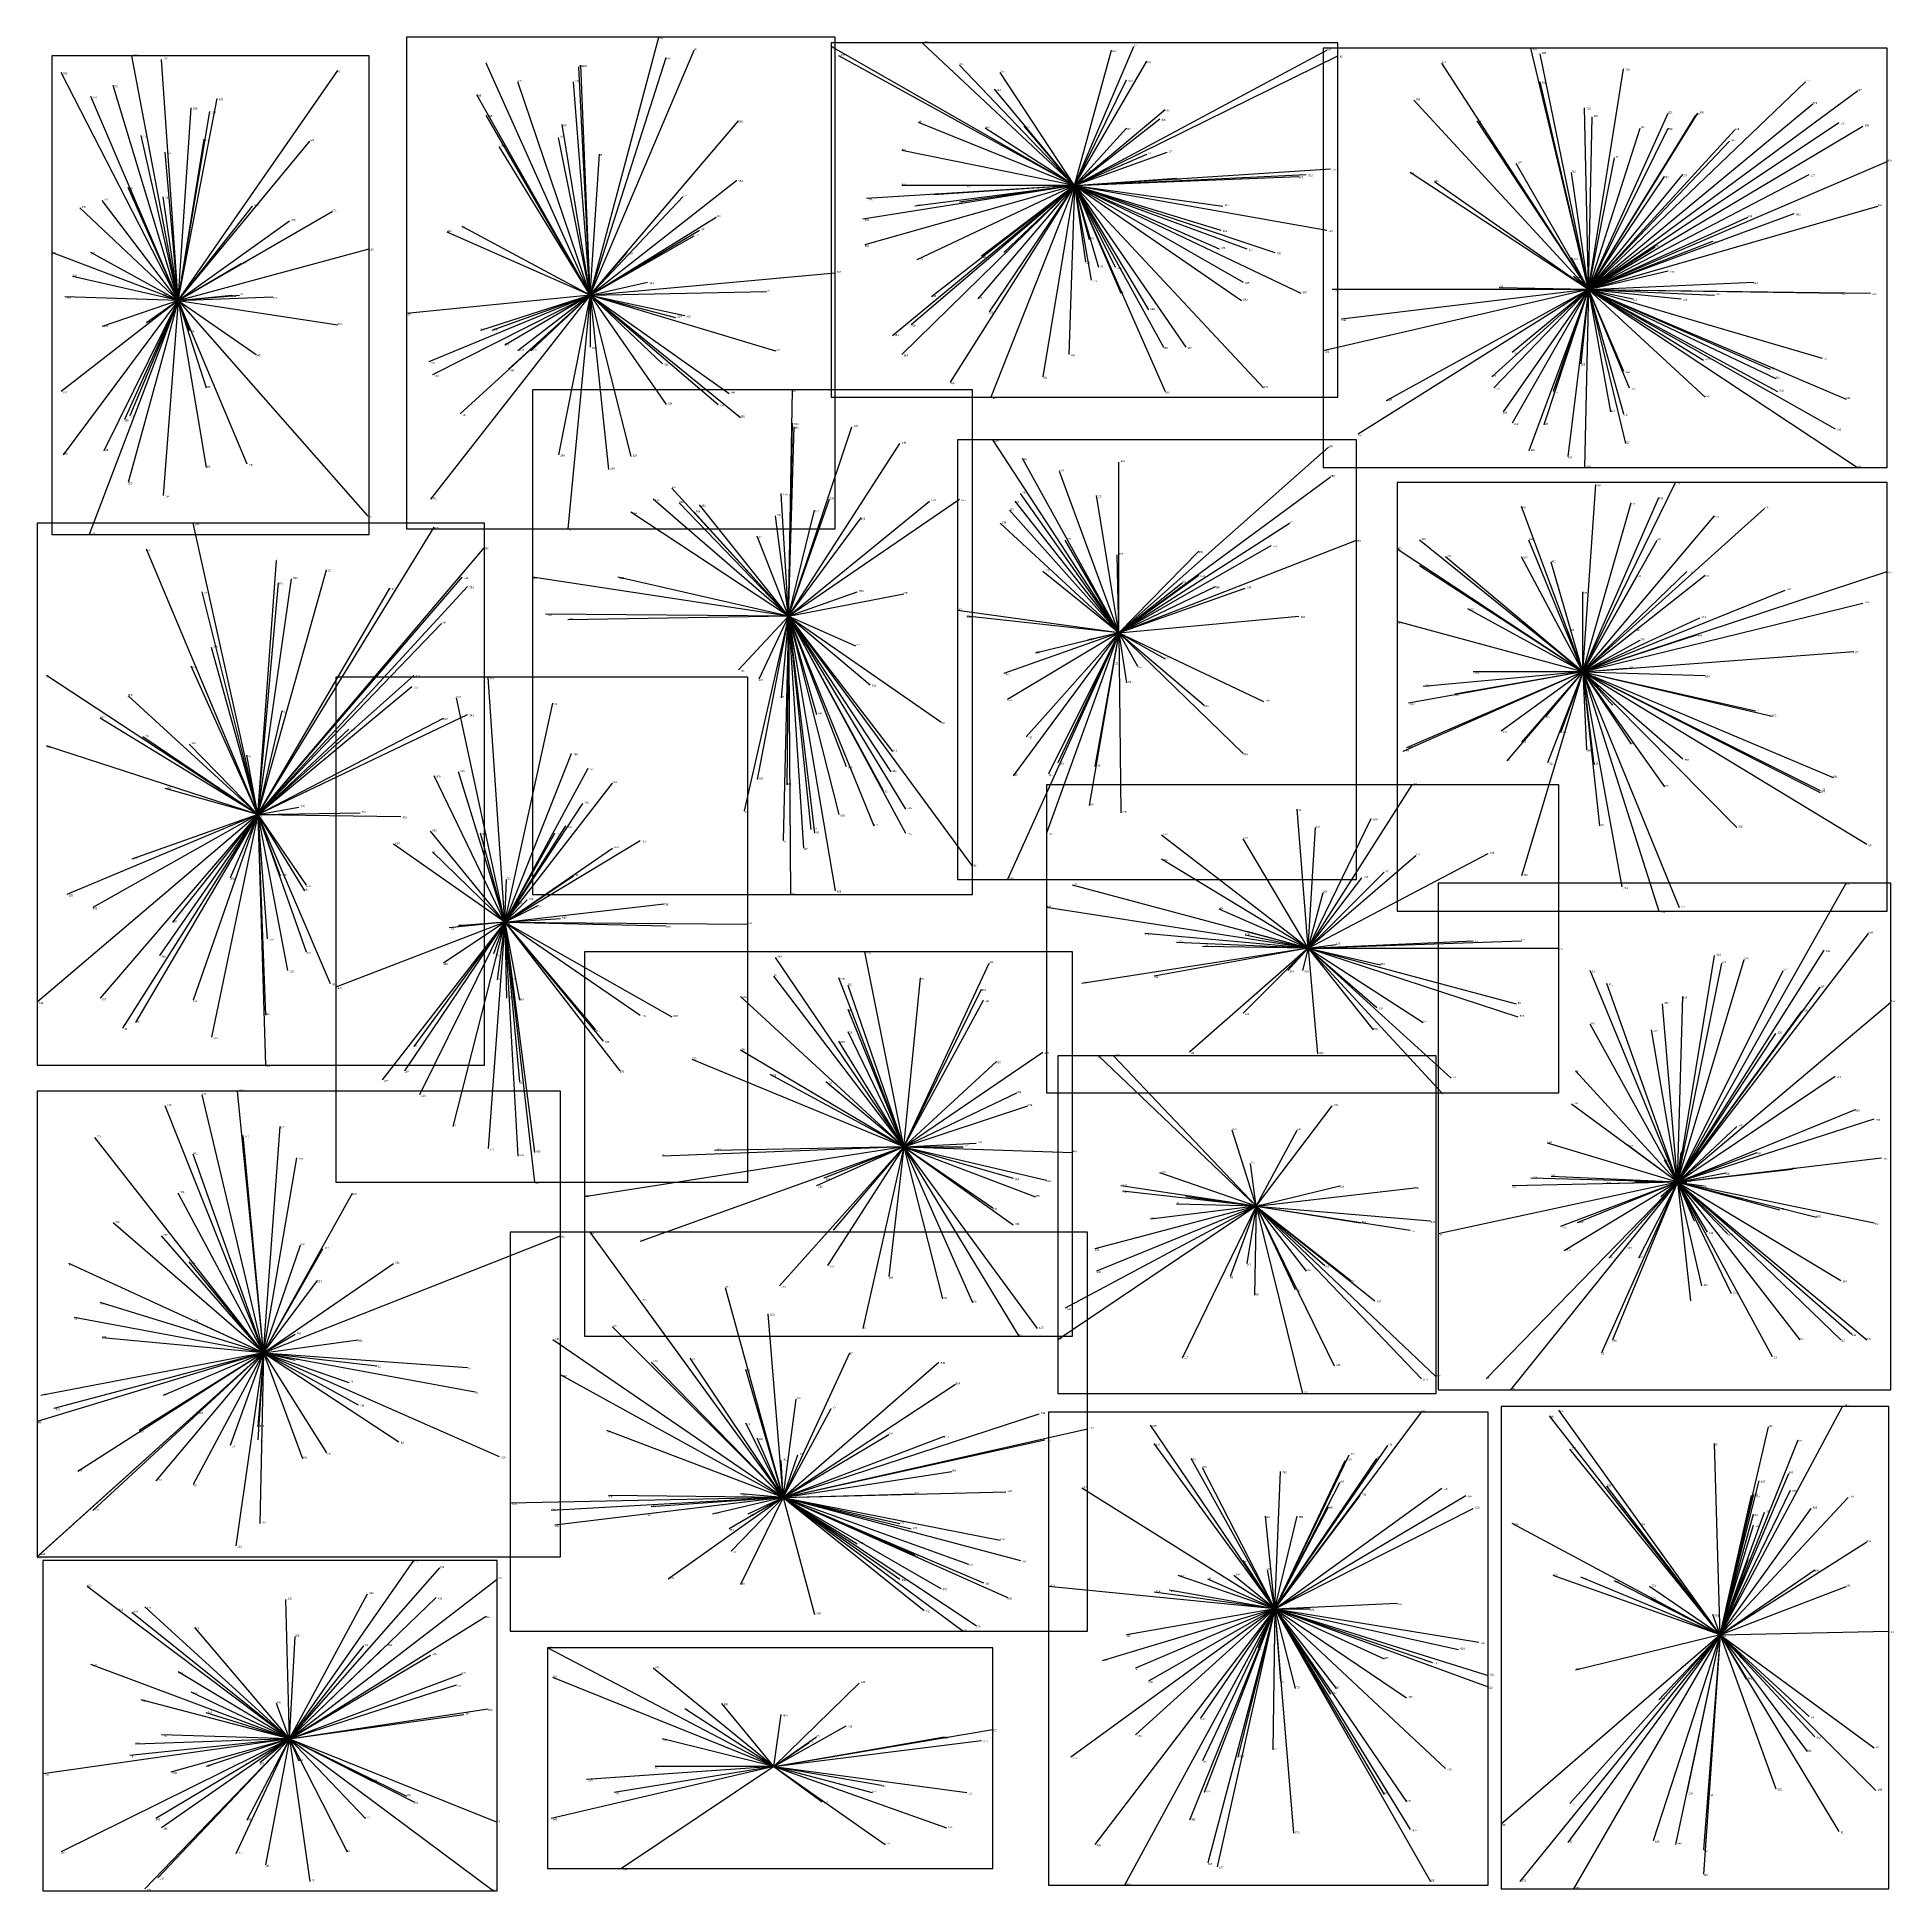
# Model space of a CAD drawing. Extents: x 0 to 1, y 0 to 1.
import ezdxf

# ---------------------------------------------------------------- set-up
doc = ezdxf.new("R2010")
doc.units = 0
for name, color, linetype in [('CLIENTS', 7, 'Continuous'), ('FACILITIES', 7, 'Continuous'), ('FACILITIES_LINES', 7, 'Continuous'), ('MIN_MAX_BOXES', 7, 'Continuous'), ('NORMALS', 7, 'Continuous'), ('SOURCE_POINTS', 7, 'Continuous'), ('TEXT', 7, 'Continuous')]:
    doc.layers.add(name, color=color, linetype=linetype)

# ---------------------------------------------------------------- blocks, each defined once
blk = doc.blocks.new('POINT_DISPLAY')
blk.add_line((0, 0), (0, 0))

msp = doc.modelspace()

# ---------------------------------------------------------------- linework, layer by layer
at = {"layer": 'FACILITIES_LINES'}
for p, q in [((0.299, 0.861), (0.336, 1)), ((0.299, 0.861), (0.355, 0.993)), ((0.56, 0.92), (0.429, 0.995)), ((0.56, 0.92), (0.478, 0.997)), ((0.56, 0.92), (0.592, 0.995)), ((0.56, 0.92), (0.58, 0.993)), ((0.56, 0.92), (0.696, 0.993)), ((0.837, 0.864), (0.806, 0.994)), ((0.077, 0.858), (0.052, 0.99)), ((0.077, 0.858), (0.068, 0.988)), ((0.077, 0.858), (0.163, 0.982)), ((0.299, 0.861), (0.243, 0.986)), ((0.299, 0.861), (0.293, 0.984)), ((0.299, 0.861), (0.294, 0.985)), ((0.299, 0.861), (0.34, 0.989)), ((0.56, 0.92), (0.433, 0.99)), ((0.56, 0.92), (0.498, 0.985)), ((0.56, 0.92), (0.702, 0.99)), ((0.56, 0.92), (0.599, 0.987)), ((0.837, 0.864), (0.758, 0.986)), ((0.837, 0.864), (0.811, 0.991)), ((0.837, 0.864), (0.856, 0.983)), ((0.077, 0.858), (0.014, 0.981)), ((0.077, 0.858), (0.042, 0.974)), ((0.299, 0.861), (0.26, 0.976)), ((0.299, 0.861), (0.29, 0.976)), ((0.56, 0.92), (0.517, 0.972)), ((0.56, 0.92), (0.52, 0.981)), ((0.56, 0.92), (0.588, 0.977)), ((0.837, 0.864), (0.811, 0.976)), ((0.837, 0.864), (0.954, 0.976)), ((0.077, 0.858), (0.03, 0.968)), ((0.077, 0.858), (0.098, 0.967)), ((0.077, 0.858), (0.084, 0.962)), ((0.299, 0.861), (0.238, 0.969)), ((0.837, 0.864), (0.743, 0.966)), ((0.837, 0.864), (0.835, 0.962)), ((0.837, 0.864), (0.982, 0.971)), ((0.837, 0.864), (0.958, 0.964)), ((0.077, 0.858), (0.094, 0.96)), ((0.299, 0.861), (0.243, 0.958)), ((0.299, 0.861), (0.284, 0.953)), ((0.299, 0.861), (0.379, 0.955)), ((0.56, 0.92), (0.476, 0.954)), ((0.56, 0.92), (0.533, 0.952)), ((0.56, 0.92), (0.609, 0.961)), ((0.56, 0.92), (0.606, 0.956)), ((0.837, 0.864), (0.777, 0.955)), ((0.837, 0.864), (0.88, 0.959)), ((0.837, 0.864), (0.896, 0.959)), ((0.837, 0.864), (0.895, 0.958)), ((0.837, 0.864), (0.839, 0.957)), ((0.837, 0.864), (0.972, 0.954)), ((0.837, 0.864), (0.985, 0.952)), ((0.077, 0.858), (0.057, 0.947)), ((0.077, 0.858), (0.091, 0.945)), ((0.077, 0.858), (0.148, 0.944)), ((0.299, 0.861), (0.282, 0.946)), ((0.56, 0.92), (0.512, 0.951)), ((0.56, 0.92), (0.588, 0.951)), ((0.837, 0.864), (0.865, 0.951)), ((0.837, 0.864), (0.88, 0.951)), ((0.837, 0.864), (0.916, 0.95)), ((0.837, 0.864), (0.913, 0.944)), ((0.077, 0.858), (0.07, 0.938)), ((0.299, 0.861), (0.25, 0.941)), ((0.299, 0.861), (0.304, 0.937)), ((0.56, 0.92), (0.467, 0.939)), ((0.56, 0.92), (0.61, 0.938)), ((0.56, 0.92), (0.599, 0.937)), ((0.837, 0.864), (0.798, 0.932)), ((0.837, 0.864), (0.851, 0.935)), ((0.837, 0.864), (0.998, 0.933)), ((0.299, 0.861), (0.378, 0.923)), ((0.56, 0.92), (0.698, 0.929)), ((0.56, 0.92), (0.569, 0.928)), ((0.56, 0.92), (0.685, 0.926)), ((0.56, 0.92), (0.681, 0.925)), ((0.56, 0.92), (0.615, 0.924)), ((0.837, 0.864), (0.741, 0.927)), ((0.837, 0.864), (0.754, 0.922)), ((0.837, 0.864), (0.828, 0.927)), ((0.837, 0.864), (0.956, 0.926)), ((0.837, 0.864), (0.888, 0.926)), ((0.837, 0.864), (0.878, 0.925)), ((0.077, 0.858), (0.036, 0.912)), ((0.077, 0.858), (0.05, 0.919)), ((0.077, 0.858), (0.069, 0.914)), ((0.299, 0.861), (0.349, 0.914)), ((0.56, 0.92), (0.446, 0.902)), ((0.56, 0.92), (0.447, 0.888)), ((0.56, 0.92), (0.448, 0.913)), ((0.56, 0.92), (0.462, 0.839)), ((0.56, 0.92), (0.467, 0.829)), ((0.56, 0.92), (0.467, 0.92)), ((0.56, 0.92), (0.472, 0.845)), ((0.56, 0.92), (0.474, 0.909)), ((0.56, 0.92), (0.475, 0.88)), ((0.56, 0.92), (0.483, 0.86)), ((0.56, 0.92), (0.484, 0.915)), ((0.56, 0.92), (0.493, 0.814)), ((0.56, 0.92), (0.498, 0.911)), ((0.56, 0.92), (0.502, 0.92)), ((0.56, 0.92), (0.508, 0.859)), ((0.56, 0.92), (0.51, 0.882)), ((0.56, 0.92), (0.514, 0.852)), ((0.56, 0.92), (0.515, 0.806)), ((0.56, 0.92), (0.522, 0.884)), ((0.56, 0.92), (0.543, 0.817)), ((0.56, 0.92), (0.557, 0.829)), ((0.56, 0.92), (0.662, 0.811)), ((0.56, 0.92), (0.573, 0.876)), ((0.56, 0.92), (0.585, 0.862)), ((0.56, 0.92), (0.639, 0.896)), ((0.56, 0.92), (0.653, 0.886)), ((0.56, 0.92), (0.65, 0.858)), ((0.56, 0.92), (0.568, 0.891)), ((0.56, 0.92), (0.638, 0.886)), ((0.56, 0.92), (0.582, 0.876)), ((0.56, 0.92), (0.696, 0.896)), ((0.56, 0.92), (0.608, 0.833)), ((0.56, 0.92), (0.569, 0.869)), ((0.56, 0.92), (0.668, 0.884)), ((0.56, 0.92), (0.651, 0.868)), ((0.56, 0.92), (0.609, 0.809)), ((0.56, 0.92), (0.682, 0.862)), ((0.56, 0.92), (0.64, 0.909)), ((0.56, 0.92), (0.566, 0.879)), ((0.56, 0.92), (0.6, 0.853)), ((0.56, 0.92), (0.62, 0.833)), ((0.077, 0.858), (0.024, 0.908)), ((0.077, 0.858), (0.117, 0.909)), ((0.077, 0.858), (0.16, 0.906)), ((0.299, 0.861), (0.367, 0.903)), ((0.837, 0.864), (0.993, 0.909)), ((0.837, 0.864), (0.948, 0.905)), ((0.837, 0.864), (0.923, 0.903)), ((0.077, 0.858), (0.137, 0.901)), ((0.299, 0.861), (0.222, 0.895)), ((0.299, 0.861), (0.23, 0.898)), ((0.299, 0.861), (0.358, 0.896)), ((0.299, 0.861), (0.355, 0.893)), ((0.077, 0.858), (0.009, 0.884)), ((0.077, 0.858), (0.03, 0.884)), ((0.077, 0.858), (0.18, 0.886)), ((0.299, 0.861), (0.319, 0.884)), ((0.837, 0.864), (0.904, 0.89)), ((0.837, 0.864), (0.873, 0.887)), ((0.077, 0.858), (0.111, 0.878)), ((0.299, 0.861), (0.431, 0.873)), ((0.837, 0.864), (0.828, 0.881)), ((0.837, 0.864), (0.88, 0.874)), ((0.077, 0.858), (0.02, 0.871)), ((0.299, 0.861), (0.33, 0.868)), ((0.299, 0.861), (0.394, 0.863)), ((0.837, 0.864), (0.694, 0.831)), ((0.837, 0.864), (0.699, 0.864)), ((0.837, 0.864), (0.704, 0.848)), ((0.837, 0.864), (0.713, 0.786)), ((0.837, 0.864), (0.728, 0.804)), ((0.837, 0.864), (0.785, 0.817)), ((0.837, 0.864), (0.786, 0.811)), ((0.837, 0.864), (0.789, 0.865)), ((0.837, 0.864), (0.791, 0.798)), ((0.837, 0.864), (0.796, 0.792)), ((0.837, 0.864), (0.796, 0.83)), ((0.837, 0.864), (0.805, 0.777)), ((0.837, 0.864), (0.813, 0.791)), ((0.837, 0.864), (0.818, 0.809)), ((0.837, 0.864), (0.826, 0.774)), ((0.837, 0.864), (0.829, 0.871)), ((0.837, 0.864), (0.833, 0.824)), ((0.837, 0.864), (0.835, 0.768)), ((0.837, 0.864), (0.926, 0.868)), ((0.837, 0.864), (0.974, 0.862)), ((0.837, 0.864), (0.849, 0.798)), ((0.837, 0.864), (0.963, 0.827)), ((0.837, 0.864), (0.938, 0.816)), ((0.837, 0.864), (0.97, 0.789)), ((0.837, 0.864), (0.989, 0.862)), ((0.837, 0.864), (0.887, 0.859)), ((0.837, 0.864), (0.856, 0.797)), ((0.837, 0.864), (0.939, 0.809)), ((0.837, 0.864), (0.859, 0.811)), ((0.837, 0.864), (0.857, 0.781)), ((0.837, 0.864), (0.861, 0.859)), ((0.837, 0.864), (0.899, 0.826)), ((0.837, 0.864), (0.856, 0.82)), ((0.837, 0.864), (0.935, 0.821)), ((0.837, 0.864), (0.9, 0.806)), ((0.837, 0.864), (0.982, 0.768)), ((0.837, 0.864), (0.976, 0.805)), ((0.837, 0.864), (0.905, 0.861)), ((0.077, 0.858), (0.014, 0.809)), ((0.077, 0.858), (0.015, 0.775)), ((0.077, 0.858), (0.016, 0.86)), ((0.077, 0.858), (0.029, 0.732)), ((0.077, 0.858), (0.036, 0.844)), ((0.077, 0.858), (0.037, 0.777)), ((0.077, 0.858), (0.048, 0.794)), ((0.077, 0.858), (0.05, 0.76)), ((0.077, 0.858), (0.051, 0.796)), ((0.077, 0.858), (0.06, 0.846)), ((0.077, 0.858), (0.069, 0.861)), ((0.077, 0.858), (0.069, 0.753)), ((0.077, 0.858), (0.106, 0.861)), ((0.077, 0.858), (0.11, 0.861)), ((0.077, 0.858), (0.128, 0.86)), ((0.077, 0.858), (0.114, 0.77)), ((0.077, 0.858), (0.092, 0.768)), ((0.077, 0.858), (0.083, 0.842)), ((0.077, 0.858), (0.163, 0.845)), ((0.077, 0.858), (0.179, 0.742)), ((0.077, 0.858), (0.119, 0.829)), ((0.077, 0.858), (0.092, 0.811)), ((0.299, 0.861), (0.2, 0.851)), ((0.299, 0.861), (0.212, 0.825)), ((0.299, 0.861), (0.213, 0.751)), ((0.299, 0.861), (0.214, 0.818)), ((0.299, 0.861), (0.229, 0.797)), ((0.299, 0.861), (0.24, 0.842)), ((0.299, 0.861), (0.246, 0.842)), ((0.299, 0.861), (0.253, 0.834)), ((0.299, 0.861), (0.255, 0.821)), ((0.299, 0.861), (0.26, 0.831)), ((0.299, 0.861), (0.267, 0.831)), ((0.299, 0.861), (0.282, 0.775)), ((0.299, 0.861), (0.287, 0.735)), ((0.299, 0.861), (0.309, 0.767)), ((0.299, 0.861), (0.321, 0.774)), ((0.299, 0.861), (0.345, 0.849)), ((0.299, 0.861), (0.299, 0.833)), ((0.299, 0.861), (0.338, 0.824)), ((0.299, 0.861), (0.34, 0.802)), ((0.299, 0.861), (0.368, 0.802)), ((0.299, 0.861), (0.399, 0.831)), ((0.299, 0.861), (0.38, 0.795)), ((0.299, 0.861), (0.374, 0.808)), ((0.299, 0.861), (0.35, 0.85)), ((0.406, 0.688), (0.408, 0.81)), ((0.406, 0.688), (0.408, 0.792)), ((0.406, 0.688), (0.44, 0.79)), ((0.406, 0.688), (0.409, 0.79)), ((0.406, 0.688), (0.466, 0.781)), ((0.584, 0.679), (0.516, 0.783)), ((0.584, 0.679), (0.532, 0.773)), ((0.584, 0.679), (0.697, 0.779)), ((0.584, 0.679), (0.584, 0.771)), ((0.584, 0.679), (0.552, 0.766)), ((0.584, 0.679), (0.698, 0.763)), ((0.406, 0.688), (0.333, 0.751)), ((0.406, 0.688), (0.343, 0.757)), ((0.406, 0.688), (0.402, 0.754)), ((0.406, 0.688), (0.428, 0.751)), ((0.406, 0.688), (0.498, 0.751)), ((0.584, 0.679), (0.531, 0.754)), ((0.584, 0.679), (0.572, 0.753)), ((0.834, 0.658), (0.884, 0.76)), ((0.834, 0.658), (0.841, 0.759)), ((0.834, 0.658), (0.875, 0.752)), ((0.406, 0.688), (0.321, 0.744)), ((0.406, 0.688), (0.347, 0.749)), ((0.406, 0.688), (0.355, 0.744)), ((0.406, 0.688), (0.358, 0.748)), ((0.406, 0.688), (0.399, 0.742)), ((0.406, 0.688), (0.482, 0.75)), ((0.406, 0.688), (0.42, 0.745)), ((0.406, 0.688), (0.445, 0.741)), ((0.584, 0.679), (0.525, 0.745)), ((0.584, 0.679), (0.528, 0.75)), ((0.834, 0.658), (0.801, 0.747)), ((0.834, 0.658), (0.86, 0.749)), ((0.834, 0.658), (0.932, 0.746)), ((0.834, 0.658), (0.905, 0.742)), ((0.12, 0.581), (0.085, 0.738)), ((0.12, 0.581), (0.215, 0.736)), ((0.406, 0.688), (0.389, 0.731)), ((0.584, 0.679), (0.52, 0.738)), ((0.584, 0.679), (0.676, 0.738)), ((0.12, 0.581), (0.06, 0.724)), ((0.12, 0.581), (0.242, 0.725)), ((0.584, 0.679), (0.555, 0.729)), ((0.584, 0.679), (0.583, 0.721)), ((0.584, 0.679), (0.712, 0.729)), ((0.584, 0.679), (0.666, 0.726)), ((0.584, 0.679), (0.627, 0.723)), ((0.834, 0.658), (0.734, 0.724)), ((0.834, 0.658), (0.746, 0.729)), ((0.834, 0.658), (0.805, 0.729)), ((0.834, 0.658), (0.874, 0.729)), ((0.12, 0.581), (0.13, 0.718)), ((0.12, 0.581), (0.157, 0.713)), ((0.584, 0.679), (0.543, 0.712)), ((0.834, 0.658), (0.746, 0.715)), ((0.834, 0.658), (0.76, 0.72)), ((0.834, 0.658), (0.801, 0.72)), ((0.834, 0.658), (0.817, 0.717)), ((0.834, 0.658), (0.89, 0.712)), ((0.834, 0.658), (0.998, 0.712)), ((0.12, 0.581), (0.09, 0.701)), ((0.12, 0.581), (0.23, 0.709)), ((0.12, 0.581), (0.138, 0.708)), ((0.12, 0.581), (0.131, 0.706)), ((0.12, 0.581), (0.233, 0.704)), ((0.12, 0.581), (0.191, 0.703)), ((0.406, 0.688), (0.268, 0.709)), ((0.406, 0.688), (0.314, 0.709)), ((0.406, 0.688), (0.443, 0.701)), ((0.584, 0.679), (0.627, 0.71)), ((0.584, 0.679), (0.618, 0.706)), ((0.584, 0.679), (0.636, 0.704)), ((0.584, 0.679), (0.652, 0.703)), ((0.834, 0.658), (0.9, 0.71)), ((0.834, 0.658), (0.863, 0.709)), ((0.834, 0.658), (0.943, 0.702)), ((0.834, 0.658), (0.834, 0.701)), ((0.406, 0.688), (0.468, 0.7)), ((0.584, 0.679), (0.497, 0.691)), ((0.834, 0.658), (0.772, 0.692)), ((0.834, 0.658), (0.985, 0.695)), ((0.12, 0.581), (0.219, 0.684)), ((0.406, 0.688), (0.275, 0.689)), ((0.406, 0.688), (0.287, 0.686)), ((0.406, 0.688), (0.379, 0.659)), ((0.406, 0.688), (0.382, 0.583)), ((0.406, 0.688), (0.389, 0.6)), ((0.406, 0.688), (0.39, 0.654)), ((0.406, 0.688), (0.402, 0.644)), ((0.406, 0.688), (0.403, 0.567)), ((0.406, 0.688), (0.405, 0.597)), ((0.406, 0.688), (0.407, 0.538)), ((0.406, 0.688), (0.431, 0.54)), ((0.406, 0.688), (0.433, 0.581)), ((0.406, 0.688), (0.452, 0.575)), ((0.406, 0.688), (0.42, 0.571)), ((0.406, 0.688), (0.462, 0.615)), ((0.406, 0.688), (0.45, 0.651)), ((0.406, 0.688), (0.469, 0.584)), ((0.406, 0.688), (0.437, 0.607)), ((0.406, 0.688), (0.442, 0.672)), ((0.406, 0.688), (0.469, 0.571)), ((0.406, 0.688), (0.414, 0.563)), ((0.406, 0.688), (0.457, 0.594)), ((0.406, 0.688), (0.505, 0.553)), ((0.406, 0.688), (0.488, 0.631)), ((0.406, 0.688), (0.421, 0.635)), ((0.406, 0.688), (0.418, 0.573)), ((0.406, 0.688), (0.461, 0.604)), ((0.584, 0.679), (0.502, 0.688)), ((0.584, 0.679), (0.681, 0.688)), ((0.834, 0.658), (0.734, 0.685)), ((0.834, 0.658), (0.897, 0.687)), ((0.12, 0.581), (0.095, 0.671)), ((0.584, 0.679), (0.522, 0.657)), ((0.584, 0.679), (0.524, 0.546)), ((0.584, 0.679), (0.524, 0.643)), ((0.584, 0.679), (0.527, 0.602)), ((0.584, 0.679), (0.534, 0.623)), ((0.584, 0.679), (0.539, 0.668)), ((0.584, 0.679), (0.545, 0.571)), ((0.584, 0.679), (0.546, 0.603)), ((0.584, 0.679), (0.551, 0.609)), ((0.584, 0.679), (0.567, 0.675)), ((0.584, 0.679), (0.568, 0.586)), ((0.584, 0.679), (0.571, 0.607)), ((0.584, 0.679), (0.581, 0.663)), ((0.584, 0.679), (0.651, 0.614)), ((0.584, 0.679), (0.588, 0.652)), ((0.584, 0.679), (0.594, 0.661)), ((0.584, 0.679), (0.585, 0.582)), ((0.584, 0.679), (0.609, 0.665)), ((0.584, 0.679), (0.662, 0.642)), ((0.584, 0.679), (0.63, 0.64)), ((0.834, 0.658), (0.826, 0.68)), ((0.834, 0.658), (0.862, 0.68)), ((0.834, 0.658), (0.896, 0.678)), ((0.834, 0.658), (0.865, 0.675)), ((0.12, 0.581), (0.084, 0.661)), ((0.834, 0.658), (0.98, 0.669)), ((0.12, 0.581), (0.006, 0.656)), ((0.12, 0.581), (0.204, 0.656)), ((0.253, 0.523), (0.244, 0.655)), ((0.834, 0.658), (0.737, 0.615)), ((0.834, 0.658), (0.739, 0.617)), ((0.834, 0.658), (0.74, 0.641)), ((0.834, 0.658), (0.748, 0.65)), ((0.834, 0.658), (0.765, 0.646)), ((0.834, 0.658), (0.775, 0.658)), ((0.834, 0.658), (0.79, 0.626)), ((0.834, 0.658), (0.793, 0.61)), ((0.834, 0.658), (0.801, 0.62)), ((0.834, 0.658), (0.801, 0.548)), ((0.834, 0.658), (0.814, 0.634)), ((0.834, 0.658), (0.815, 0.609)), ((0.834, 0.658), (0.822, 0.625)), ((0.834, 0.658), (0.858, 0.66)), ((0.834, 0.658), (0.927, 0.637)), ((0.834, 0.658), (0.962, 0.594)), ((0.834, 0.658), (0.85, 0.64)), ((0.834, 0.658), (0.987, 0.565)), ((0.834, 0.658), (0.962, 0.593)), ((0.834, 0.658), (0.878, 0.596)), ((0.834, 0.658), (0.917, 0.574)), ((0.834, 0.658), (0.84, 0.608)), ((0.834, 0.658), (0.843, 0.575)), ((0.834, 0.658), (0.888, 0.611)), ((0.834, 0.658), (0.886, 0.531)), ((0.834, 0.658), (0.836, 0.616)), ((0.834, 0.658), (0.855, 0.542)), ((0.834, 0.658), (0.9, 0.656)), ((0.834, 0.658), (0.969, 0.601)), ((0.834, 0.658), (0.875, 0.529)), ((0.834, 0.658), (0.936, 0.634)), ((0.834, 0.658), (0.86, 0.619)), ((0.12, 0.581), (0.05, 0.645)), ((0.12, 0.581), (0.203, 0.65)), ((0.253, 0.523), (0.227, 0.644)), ((0.253, 0.523), (0.279, 0.641)), ((0.12, 0.581), (0.035, 0.633)), ((0.12, 0.581), (0.133, 0.637)), ((0.12, 0.581), (0.233, 0.635)), ((0.12, 0.581), (0.22, 0.633)), ((0.12, 0.581), (0.058, 0.623)), ((0.12, 0.581), (0.169, 0.627)), ((0.12, 0.581), (0.006, 0.618)), ((0.12, 0.581), (0.083, 0.619)), ((0.12, 0.581), (0.114, 0.613)), ((0.253, 0.523), (0.289, 0.614)), ((0.253, 0.523), (0.215, 0.602)), ((0.253, 0.523), (0.228, 0.604)), ((0.253, 0.523), (0.298, 0.606)), ((0.12, 0.581), (0.07, 0.595)), ((0.253, 0.523), (0.311, 0.598)), ((0.686, 0.509), (0.742, 0.597)), ((0.12, 0.581), (0.001, 0.48)), ((0.12, 0.581), (0.017, 0.538)), ((0.12, 0.581), (0.031, 0.531)), ((0.12, 0.581), (0.035, 0.482)), ((0.12, 0.581), (0.047, 0.466)), ((0.12, 0.581), (0.052, 0.557)), ((0.12, 0.581), (0.054, 0.469)), ((0.12, 0.581), (0.067, 0.505)), ((0.12, 0.581), (0.074, 0.523)), ((0.12, 0.581), (0.085, 0.481)), ((0.12, 0.581), (0.095, 0.461)), ((0.12, 0.581), (0.105, 0.547)), ((0.12, 0.581), (0.118, 0.577)), ((0.12, 0.581), (0.142, 0.585)), ((0.12, 0.581), (0.175, 0.582)), ((0.12, 0.581), (0.124, 0.446)), ((0.12, 0.581), (0.125, 0.514)), ((0.12, 0.581), (0.132, 0.548)), ((0.12, 0.581), (0.159, 0.49)), ((0.12, 0.581), (0.146, 0.507)), ((0.12, 0.581), (0.136, 0.497)), ((0.12, 0.581), (0.124, 0.473)), ((0.12, 0.581), (0.197, 0.58)), ((0.12, 0.581), (0.146, 0.543)), ((0.12, 0.581), (0.145, 0.54)), ((0.253, 0.523), (0.295, 0.587)), ((0.686, 0.509), (0.68, 0.584)), ((0.253, 0.523), (0.213, 0.572)), ((0.253, 0.523), (0.24, 0.571)), ((0.253, 0.523), (0.286, 0.575)), ((0.253, 0.523), (0.28, 0.571)), ((0.686, 0.509), (0.72, 0.579)), ((0.686, 0.509), (0.69, 0.574)), ((0.253, 0.523), (0.193, 0.565)), ((0.253, 0.523), (0.214, 0.561)), ((0.253, 0.523), (0.326, 0.567)), ((0.253, 0.523), (0.311, 0.563)), ((0.686, 0.509), (0.607, 0.57)), ((0.686, 0.509), (0.651, 0.568)), ((0.686, 0.509), (0.607, 0.557)), ((0.686, 0.509), (0.783, 0.56)), ((0.686, 0.509), (0.744, 0.559)), ((0.253, 0.523), (0.29, 0.548)), ((0.253, 0.523), (0.254, 0.546)), ((0.686, 0.509), (0.559, 0.543)), ((0.686, 0.509), (0.727, 0.55)), ((0.686, 0.509), (0.715, 0.547)), ((0.885, 0.383), (0.976, 0.544)), ((0.253, 0.523), (0.265, 0.535)), ((0.253, 0.523), (0.261, 0.534)), ((0.253, 0.523), (0.339, 0.533)), ((0.253, 0.523), (0.271, 0.532)), ((0.686, 0.509), (0.545, 0.531)), ((0.686, 0.509), (0.694, 0.539)), ((0.253, 0.523), (0.162, 0.488)), ((0.253, 0.523), (0.187, 0.438)), ((0.253, 0.523), (0.199, 0.443)), ((0.253, 0.523), (0.204, 0.456)), ((0.253, 0.523), (0.207, 0.43)), ((0.253, 0.523), (0.22, 0.501)), ((0.253, 0.523), (0.223, 0.52)), ((0.253, 0.523), (0.225, 0.413)), ((0.253, 0.523), (0.228, 0.521)), ((0.253, 0.523), (0.244, 0.401)), ((0.253, 0.523), (0.247, 0.506)), ((0.253, 0.523), (0.249, 0.492)), ((0.253, 0.523), (0.283, 0.525)), ((0.253, 0.523), (0.261, 0.437)), ((0.253, 0.523), (0.34, 0.521)), ((0.253, 0.523), (0.306, 0.459)), ((0.253, 0.523), (0.326, 0.473)), ((0.253, 0.523), (0.256, 0.493)), ((0.253, 0.523), (0.254, 0.482)), ((0.253, 0.523), (0.261, 0.481)), ((0.253, 0.523), (0.343, 0.472)), ((0.253, 0.523), (0.269, 0.399)), ((0.253, 0.523), (0.269, 0.383)), ((0.253, 0.523), (0.302, 0.465)), ((0.253, 0.523), (0.384, 0.522)), ((0.253, 0.523), (0.26, 0.397)), ((0.253, 0.523), (0.315, 0.443)), ((0.686, 0.509), (0.638, 0.53)), ((0.686, 0.509), (0.598, 0.517)), ((0.686, 0.509), (0.615, 0.512)), ((0.686, 0.509), (0.652, 0.516)), ((0.686, 0.509), (0.653, 0.518)), ((0.686, 0.509), (0.801, 0.513)), ((0.686, 0.509), (0.775, 0.513)), ((0.686, 0.509), (0.701, 0.511)), ((0.885, 0.383), (0.988, 0.517)), ((0.468, 0.402), (0.399, 0.504)), ((0.468, 0.402), (0.447, 0.507)), ((0.468, 0.402), (0.514, 0.501)), ((0.686, 0.509), (0.564, 0.49)), ((0.686, 0.509), (0.603, 0.494)), ((0.686, 0.509), (0.622, 0.453)), ((0.686, 0.509), (0.629, 0.51)), ((0.686, 0.509), (0.651, 0.474)), ((0.686, 0.509), (0.675, 0.497)), ((0.686, 0.509), (0.683, 0.497)), ((0.686, 0.509), (0.763, 0.439)), ((0.686, 0.509), (0.758, 0.431)), ((0.686, 0.509), (0.691, 0.452)), ((0.686, 0.509), (0.725, 0.5)), ((0.686, 0.509), (0.723, 0.477)), ((0.686, 0.509), (0.721, 0.465)), ((0.686, 0.509), (0.798, 0.479)), ((0.686, 0.509), (0.799, 0.472)), ((0.686, 0.509), (0.821, 0.509)), ((0.686, 0.509), (0.748, 0.469)), ((0.885, 0.383), (0.964, 0.508)), ((0.885, 0.383), (0.905, 0.505)), ((0.885, 0.383), (0.921, 0.503)), ((0.885, 0.383), (0.909, 0.501)), ((0.468, 0.402), (0.398, 0.494)), ((0.468, 0.402), (0.433, 0.493)), ((0.468, 0.402), (0.477, 0.493)), ((0.885, 0.383), (0.838, 0.497)), ((0.885, 0.383), (0.942, 0.497)), ((0.468, 0.402), (0.38, 0.483)), ((0.468, 0.402), (0.438, 0.489)), ((0.468, 0.402), (0.51, 0.487)), ((0.468, 0.402), (0.511, 0.481)), ((0.885, 0.383), (0.847, 0.49)), ((0.885, 0.383), (0.962, 0.488)), ((0.885, 0.383), (0.888, 0.483)), ((0.468, 0.402), (0.438, 0.476)), ((0.885, 0.383), (0.877, 0.479)), ((0.885, 0.383), (1, 0.48)), ((0.885, 0.383), (0.952, 0.475)), ((0.468, 0.402), (0.438, 0.464)), ((0.885, 0.383), (0.838, 0.468)), ((0.885, 0.383), (0.871, 0.465)), ((0.885, 0.383), (0.938, 0.463)), ((0.468, 0.402), (0.38, 0.454)), ((0.468, 0.402), (0.433, 0.459)), ((0.468, 0.402), (0.543, 0.453)), ((0.658, 0.37), (0.573, 0.451)), ((0.658, 0.37), (0.581, 0.451)), ((0.468, 0.402), (0.354, 0.449)), ((0.468, 0.402), (0.396, 0.441)), ((0.468, 0.402), (0.518, 0.448)), ((0.885, 0.383), (0.83, 0.443)), ((0.123, 0.291), (0.109, 0.432)), ((0.468, 0.402), (0.426, 0.437)), ((0.468, 0.402), (0.529, 0.431)), ((0.885, 0.383), (0.97, 0.44)), ((0.123, 0.291), (0.07, 0.424)), ((0.123, 0.291), (0.09, 0.43)), ((0.468, 0.402), (0.535, 0.424)), ((0.658, 0.37), (0.699, 0.424)), ((0.885, 0.383), (0.828, 0.425)), ((0.885, 0.383), (0.981, 0.422)), ((0.123, 0.291), (0.132, 0.413)), ((0.658, 0.37), (0.645, 0.411)), ((0.658, 0.37), (0.68, 0.411)), ((0.885, 0.383), (0.991, 0.417)), ((0.885, 0.383), (0.917, 0.413)), ((0.123, 0.291), (0.032, 0.407)), ((0.123, 0.291), (0.112, 0.408)), ((0.468, 0.402), (0.296, 0.375)), ((0.468, 0.402), (0.326, 0.351)), ((0.468, 0.402), (0.338, 0.397)), ((0.468, 0.402), (0.366, 0.4)), ((0.468, 0.402), (0.401, 0.327)), ((0.468, 0.402), (0.421, 0.381)), ((0.468, 0.402), (0.425, 0.385)), ((0.468, 0.402), (0.427, 0.338)), ((0.468, 0.402), (0.43, 0.357)), ((0.468, 0.402), (0.446, 0.304)), ((0.468, 0.402), (0.46, 0.332)), ((0.468, 0.402), (0.507, 0.404)), ((0.468, 0.402), (0.5, 0.402)), ((0.468, 0.402), (0.489, 0.32)), ((0.468, 0.402), (0.516, 0.369)), ((0.468, 0.402), (0.505, 0.318)), ((0.468, 0.402), (0.54, 0.304)), ((0.468, 0.402), (0.539, 0.375)), ((0.468, 0.402), (0.559, 0.399)), ((0.468, 0.402), (0.527, 0.385)), ((0.468, 0.402), (0.545, 0.384)), ((0.468, 0.402), (0.53, 0.3)), ((0.468, 0.402), (0.527, 0.36)), ((0.885, 0.383), (0.815, 0.404)), ((0.885, 0.383), (0.858, 0.403)), ((0.123, 0.291), (0.085, 0.398)), ((0.123, 0.291), (0.141, 0.396)), ((0.658, 0.37), (0.655, 0.393)), ((0.885, 0.383), (0.878, 0.395)), ((0.885, 0.383), (0.928, 0.399)), ((0.885, 0.383), (0.887, 0.399)), ((0.885, 0.383), (0.995, 0.396)), ((0.658, 0.37), (0.585, 0.381)), ((0.658, 0.37), (0.606, 0.388)), ((0.658, 0.37), (0.703, 0.381)), ((0.885, 0.383), (0.756, 0.355)), ((0.885, 0.383), (0.782, 0.277)), ((0.885, 0.383), (0.795, 0.271)), ((0.885, 0.383), (0.796, 0.381)), ((0.885, 0.383), (0.806, 0.385)), ((0.885, 0.383), (0.817, 0.386)), ((0.885, 0.383), (0.822, 0.359)), ((0.885, 0.383), (0.824, 0.346)), ((0.885, 0.383), (0.831, 0.361)), ((0.885, 0.383), (0.844, 0.291)), ((0.885, 0.383), (0.846, 0.382)), ((0.885, 0.383), (0.848, 0.342)), ((0.885, 0.383), (0.85, 0.298)), ((0.885, 0.383), (0.857, 0.348)), ((0.885, 0.383), (0.862, 0.383)), ((0.885, 0.383), (0.864, 0.342)), ((0.885, 0.383), (0.876, 0.375)), ((0.885, 0.383), (0.947, 0.39)), ((0.885, 0.383), (0.911, 0.388)), ((0.885, 0.383), (0.936, 0.289)), ((0.885, 0.383), (0.979, 0.301)), ((0.885, 0.383), (0.973, 0.298)), ((0.885, 0.383), (0.987, 0.298)), ((0.885, 0.383), (0.973, 0.33)), ((0.885, 0.383), (0.892, 0.319)), ((0.885, 0.383), (0.94, 0.368)), ((0.885, 0.383), (0.901, 0.356)), ((0.885, 0.383), (0.914, 0.323)), ((0.885, 0.383), (0.898, 0.327)), ((0.885, 0.383), (0.918, 0.374)), ((0.885, 0.383), (0.96, 0.364)), ((0.885, 0.383), (0.912, 0.355)), ((0.885, 0.383), (0.894, 0.362)), ((0.885, 0.383), (0.899, 0.381)), ((0.885, 0.383), (0.951, 0.298)), ((0.885, 0.383), (0.89, 0.383)), ((0.885, 0.383), (0.991, 0.361)), ((0.123, 0.291), (0.077, 0.377)), ((0.123, 0.291), (0.171, 0.377)), ((0.658, 0.37), (0.586, 0.378)), ((0.658, 0.37), (0.615, 0.371)), ((0.658, 0.37), (0.62, 0.375)), ((0.658, 0.37), (0.745, 0.38)), ((0.123, 0.291), (0.042, 0.361)), ((0.658, 0.37), (0.551, 0.298)), ((0.658, 0.37), (0.555, 0.315)), ((0.658, 0.37), (0.571, 0.347)), ((0.658, 0.37), (0.572, 0.335)), ((0.658, 0.37), (0.601, 0.363)), ((0.658, 0.37), (0.618, 0.288)), ((0.658, 0.37), (0.644, 0.332)), ((0.658, 0.37), (0.653, 0.339)), ((0.658, 0.37), (0.657, 0.322)), ((0.658, 0.37), (0.683, 0.269)), ((0.658, 0.37), (0.7, 0.284)), ((0.658, 0.37), (0.741, 0.357)), ((0.658, 0.37), (0.695, 0.338)), ((0.658, 0.37), (0.752, 0.362)), ((0.658, 0.37), (0.714, 0.361)), ((0.658, 0.37), (0.679, 0.325)), ((0.658, 0.37), (0.747, 0.277)), ((0.658, 0.37), (0.755, 0.278)), ((0.658, 0.37), (0.722, 0.319)), ((0.658, 0.37), (0.709, 0.33)), ((0.658, 0.37), (0.685, 0.335)), ((0.123, 0.291), (0.068, 0.354)), ((0.123, 0.291), (0.283, 0.354)), ((0.403, 0.213), (0.299, 0.356)), ((0.123, 0.291), (0.143, 0.349)), ((0.123, 0.291), (0.155, 0.347)), ((0.123, 0.291), (0.018, 0.339)), ((0.123, 0.291), (0.083, 0.34)), ((0.123, 0.291), (0.193, 0.339)), ((0.123, 0.291), (0.152, 0.33)), ((0.403, 0.213), (0.372, 0.326)), ((0.123, 0.291), (0.035, 0.318)), ((0.403, 0.213), (0.326, 0.319)), ((0.403, 0.213), (0.395, 0.312)), ((0.123, 0.291), (0.021, 0.31)), ((0.123, 0.291), (0.086, 0.308)), ((0.123, 0.291), (0.14, 0.301)), ((0.403, 0.213), (0.311, 0.305)), ((0.123, 0.291), (0.001, 0.254)), ((0.123, 0.291), (0.001, 0.181)), ((0.123, 0.291), (0.002, 0.182)), ((0.123, 0.291), (0.003, 0.268)), ((0.123, 0.291), (0.01, 0.261)), ((0.123, 0.291), (0.023, 0.227)), ((0.123, 0.291), (0.031, 0.206)), ((0.123, 0.291), (0.036, 0.299)), ((0.123, 0.291), (0.056, 0.249)), ((0.123, 0.291), (0.065, 0.222)), ((0.123, 0.291), (0.069, 0.268)), ((0.123, 0.291), (0.085, 0.22)), ((0.123, 0.291), (0.087, 0.258)), ((0.123, 0.291), (0.105, 0.241)), ((0.123, 0.291), (0.108, 0.187)), ((0.123, 0.291), (0.12, 0.251)), ((0.123, 0.291), (0.12, 0.244)), ((0.123, 0.291), (0.121, 0.199)), ((0.123, 0.291), (0.174, 0.298)), ((0.123, 0.291), (0.196, 0.243)), ((0.123, 0.291), (0.237, 0.27)), ((0.123, 0.291), (0.169, 0.275)), ((0.123, 0.291), (0.25, 0.235)), ((0.123, 0.291), (0.233, 0.283)), ((0.123, 0.291), (0.144, 0.234)), ((0.123, 0.291), (0.174, 0.263)), ((0.123, 0.291), (0.184, 0.284)), ((0.123, 0.291), (0.14, 0.287)), ((0.123, 0.291), (0.157, 0.237)), ((0.403, 0.213), (0.279, 0.298)), ((0.403, 0.213), (0.439, 0.291)), ((0.403, 0.213), (0.332, 0.286)), ((0.403, 0.213), (0.353, 0.288)), ((0.403, 0.213), (0.383, 0.282)), ((0.403, 0.213), (0.487, 0.286)), ((0.403, 0.213), (0.283, 0.279)), ((0.403, 0.213), (0.496, 0.274)), ((0.403, 0.213), (0.41, 0.266)), ((0.403, 0.213), (0.429, 0.261)), ((0.908, 0.139), (0.974, 0.262)), ((0.403, 0.213), (0.383, 0.253)), ((0.403, 0.213), (0.541, 0.258)), ((0.668, 0.153), (0.601, 0.252)), ((0.668, 0.153), (0.747, 0.259)), ((0.908, 0.139), (0.816, 0.257)), ((0.908, 0.139), (0.821, 0.26)), ((0.908, 0.139), (0.934, 0.251)), ((0.403, 0.213), (0.308, 0.249)), ((0.403, 0.213), (0.389, 0.245)), ((0.403, 0.213), (0.567, 0.25)), ((0.403, 0.213), (0.46, 0.247)), ((0.403, 0.213), (0.49, 0.246)), ((0.403, 0.213), (0.544, 0.244)), ((0.668, 0.153), (0.603, 0.242)), ((0.668, 0.153), (0.729, 0.241)), ((0.908, 0.139), (0.905, 0.242)), ((0.908, 0.139), (0.95, 0.244)), ((0.403, 0.213), (0.402, 0.233)), ((0.403, 0.213), (0.411, 0.236)), ((0.668, 0.153), (0.623, 0.234)), ((0.668, 0.153), (0.708, 0.236)), ((0.668, 0.153), (0.723, 0.234)), ((0.668, 0.153), (0.706, 0.233)), ((0.908, 0.139), (0.827, 0.239)), ((0.403, 0.213), (0.494, 0.227)), ((0.668, 0.153), (0.629, 0.229)), ((0.668, 0.153), (0.671, 0.227)), ((0.668, 0.153), (0.703, 0.221)), ((0.908, 0.139), (0.945, 0.226)), ((0.908, 0.139), (0.929, 0.222)), ((0.403, 0.213), (0.256, 0.21)), ((0.403, 0.213), (0.278, 0.206)), ((0.403, 0.213), (0.28, 0.198)), ((0.403, 0.213), (0.309, 0.214)), ((0.403, 0.213), (0.329, 0.204)), ((0.403, 0.213), (0.332, 0.208)), ((0.403, 0.213), (0.341, 0.169)), ((0.403, 0.213), (0.365, 0.204)), ((0.403, 0.213), (0.374, 0.196)), ((0.403, 0.213), (0.375, 0.184)), ((0.403, 0.213), (0.38, 0.215)), ((0.403, 0.213), (0.38, 0.166)), ((0.403, 0.213), (0.384, 0.204)), ((0.403, 0.213), (0.523, 0.216)), ((0.403, 0.213), (0.474, 0.215)), ((0.403, 0.213), (0.466, 0.199)), ((0.403, 0.213), (0.472, 0.196)), ((0.403, 0.213), (0.503, 0.177)), ((0.403, 0.213), (0.479, 0.152)), ((0.403, 0.213), (0.52, 0.19)), ((0.403, 0.213), (0.507, 0.144)), ((0.403, 0.213), (0.5, 0.141)), ((0.403, 0.213), (0.511, 0.167)), ((0.403, 0.213), (0.524, 0.159)), ((0.403, 0.213), (0.443, 0.188)), ((0.403, 0.213), (0.474, 0.182)), ((0.403, 0.213), (0.488, 0.164)), ((0.403, 0.213), (0.531, 0.179)), ((0.403, 0.213), (0.466, 0.169)), ((0.403, 0.213), (0.42, 0.15)), ((0.668, 0.153), (0.564, 0.218)), ((0.668, 0.153), (0.758, 0.218)), ((0.668, 0.153), (0.771, 0.214)), ((0.668, 0.153), (0.714, 0.214)), ((0.908, 0.139), (0.847, 0.219)), ((0.908, 0.139), (0.946, 0.217)), ((0.908, 0.139), (0.926, 0.214)), ((0.908, 0.139), (0.925, 0.214)), ((0.908, 0.139), (0.977, 0.213)), ((0.668, 0.153), (0.663, 0.203)), ((0.668, 0.153), (0.697, 0.208)), ((0.668, 0.153), (0.775, 0.207)), ((0.668, 0.153), (0.68, 0.203)), ((0.908, 0.139), (0.957, 0.207)), ((0.908, 0.139), (0.932, 0.205)), ((0.908, 0.139), (0.926, 0.204)), ((0.908, 0.139), (0.796, 0.199)), ((0.908, 0.139), (0.865, 0.199)), ((0.908, 0.139), (0.926, 0.198)), ((0.908, 0.139), (0.987, 0.189)), ((0.137, 0.083), (0.204, 0.179)), ((0.137, 0.083), (0.218, 0.175)), ((0.668, 0.153), (0.616, 0.171)), ((0.668, 0.153), (0.646, 0.171)), ((0.668, 0.153), (0.651, 0.179)), ((0.668, 0.153), (0.664, 0.174)), ((0.908, 0.139), (0.818, 0.171)), ((0.908, 0.139), (0.923, 0.179)), ((0.908, 0.139), (0.959, 0.174)), ((0.137, 0.083), (0.028, 0.165)), ((0.137, 0.083), (0.249, 0.169)), ((0.137, 0.083), (0.179, 0.161)), ((0.668, 0.153), (0.546, 0.165)), ((0.668, 0.153), (0.603, 0.162)), ((0.668, 0.153), (0.611, 0.163)), ((0.668, 0.153), (0.632, 0.169)), ((0.908, 0.139), (0.833, 0.17)), ((0.908, 0.139), (0.851, 0.168)), ((0.908, 0.139), (0.87, 0.165)), ((0.908, 0.139), (0.976, 0.165)), ((0.137, 0.083), (0.044, 0.153)), ((0.137, 0.083), (0.052, 0.151)), ((0.137, 0.083), (0.059, 0.154)), ((0.137, 0.083), (0.135, 0.158)), ((0.137, 0.083), (0.216, 0.159)), ((0.668, 0.153), (0.558, 0.073)), ((0.668, 0.153), (0.571, 0.026)), ((0.668, 0.153), (0.575, 0.125)), ((0.668, 0.153), (0.587, 0.004)), ((0.668, 0.153), (0.588, 0.139)), ((0.668, 0.153), (0.593, 0.121)), ((0.668, 0.153), (0.593, 0.085)), ((0.668, 0.153), (0.6, 0.114)), ((0.668, 0.153), (0.622, 0.039)), ((0.668, 0.153), (0.628, 0.094)), ((0.668, 0.153), (0.629, 0.071)), ((0.668, 0.153), (0.63, 0.054)), ((0.668, 0.153), (0.632, 0.016)), ((0.668, 0.153), (0.637, 0.014)), ((0.668, 0.153), (0.648, 0.073)), ((0.668, 0.153), (0.659, 0.132)), ((0.668, 0.153), (0.667, 0.077)), ((0.668, 0.153), (0.734, 0.156)), ((0.668, 0.153), (0.701, 0.11)), ((0.668, 0.153), (0.698, 0.107)), ((0.668, 0.153), (0.739, 0.105)), ((0.668, 0.153), (0.687, 0.153)), ((0.668, 0.153), (0.753, 0.124)), ((0.668, 0.153), (0.741, 0.034)), ((0.668, 0.153), (0.752, 0.006)), ((0.668, 0.153), (0.76, 0.067)), ((0.668, 0.153), (0.671, 0.114)), ((0.668, 0.153), (0.783, 0.111)), ((0.668, 0.153), (0.778, 0.135)), ((0.668, 0.153), (0.727, 0.126)), ((0.668, 0.153), (0.739, 0.049)), ((0.668, 0.153), (0.783, 0.117)), ((0.668, 0.153), (0.767, 0.131)), ((0.668, 0.153), (0.727, 0.053)), ((0.668, 0.153), (0.678, 0.032)), ((0.668, 0.153), (0.679, 0.11)), ((0.908, 0.139), (0.871, 0.158)), ((0.137, 0.083), (0.086, 0.143)), ((0.137, 0.083), (0.243, 0.149)), ((0.908, 0.139), (0.904, 0.15)), ((0.908, 0.139), (0.999, 0.141)), ((0.137, 0.083), (0.14, 0.138)), ((0.137, 0.083), (0.189, 0.133)), ((0.137, 0.083), (0.177, 0.133)), ((0.398, 0.068), (0.276, 0.132)), ((0.908, 0.139), (0.79, 0.037)), ((0.908, 0.139), (0.8, 0.006)), ((0.908, 0.139), (0.826, 0.027)), ((0.908, 0.139), (0.827, 0.048)), ((0.908, 0.139), (0.829, 0.002)), ((0.908, 0.139), (0.83, 0.12)), ((0.908, 0.139), (0.872, 0.028)), ((0.908, 0.139), (0.875, 0.104)), ((0.908, 0.139), (0.884, 0.026)), ((0.908, 0.139), (0.89, 0.054)), ((0.908, 0.139), (0.899, 0.01)), ((0.908, 0.139), (0.899, 0.023)), ((0.908, 0.139), (0.902, 0.052)), ((0.908, 0.139), (0.956, 0.095)), ((0.908, 0.139), (0.991, 0.078)), ((0.908, 0.139), (0.972, 0.033)), ((0.908, 0.139), (0.992, 0.055)), ((0.908, 0.139), (0.955, 0.076)), ((0.908, 0.139), (0.938, 0.056)), ((0.908, 0.139), (0.959, 0.084)), ((0.908, 0.139), (0.922, 0.115)), ((0.137, 0.083), (0.03, 0.123)), ((0.137, 0.083), (0.213, 0.128)), ((0.398, 0.068), (0.333, 0.121)), ((0.137, 0.083), (0.077, 0.119)), ((0.137, 0.083), (0.23, 0.118)), ((0.137, 0.083), (0.227, 0.112)), ((0.398, 0.068), (0.279, 0.116)), ((0.398, 0.068), (0.444, 0.113)), ((0.137, 0.083), (0.057, 0.104)), ((0.137, 0.083), (0.084, 0.108)), ((0.137, 0.083), (0.13, 0.102)), ((0.398, 0.068), (0.37, 0.102)), ((0.137, 0.083), (0.092, 0.097)), ((0.137, 0.083), (0.244, 0.099)), ((0.137, 0.083), (0.231, 0.096)), ((0.398, 0.068), (0.35, 0.099)), ((0.398, 0.068), (0.402, 0.096)), ((0.137, 0.083), (0.004, 0.064)), ((0.137, 0.083), (0.014, 0.022)), ((0.137, 0.083), (0.051, 0.074)), ((0.137, 0.083), (0.054, 0.08)), ((0.137, 0.083), (0.059, 0.002)), ((0.137, 0.083), (0.065, 0.04)), ((0.137, 0.083), (0.066, 0.008)), ((0.137, 0.083), (0.068, 0.085)), ((0.137, 0.083), (0.068, 0.035)), ((0.137, 0.083), (0.073, 0.065)), ((0.137, 0.083), (0.092, 0.068)), ((0.137, 0.083), (0.108, 0.021)), ((0.137, 0.083), (0.114, 0.039)), ((0.137, 0.083), (0.121, 0.07)), ((0.137, 0.083), (0.124, 0.015)), ((0.137, 0.083), (0.249, 0.038)), ((0.137, 0.083), (0.168, 0.022)), ((0.137, 0.083), (0.148, 0.006)), ((0.137, 0.083), (0.182, 0.06)), ((0.137, 0.083), (0.2, 0.052)), ((0.137, 0.083), (0.247, 0.001)), ((0.137, 0.083), (0.178, 0.04)), ((0.137, 0.083), (0.204, 0.049)), ((0.137, 0.083), (0.142, 0.071)), ((0.398, 0.068), (0.338, 0.083)), ((0.398, 0.068), (0.437, 0.09)), ((0.398, 0.068), (0.516, 0.088)), ((0.398, 0.068), (0.421, 0.084)), ((0.398, 0.068), (0.49, 0.084)), ((0.398, 0.068), (0.51, 0.082)), ((0.398, 0.068), (0.417, 0.081)), ((0.398, 0.068), (0.278, 0.04)), ((0.398, 0.068), (0.297, 0.061)), ((0.398, 0.068), (0.312, 0.054)), ((0.398, 0.068), (0.316, 0.013)), ((0.398, 0.068), (0.334, 0.068)), ((0.398, 0.068), (0.451, 0.054)), ((0.398, 0.068), (0.424, 0.049)), ((0.398, 0.068), (0.491, 0.035)), ((0.398, 0.068), (0.458, 0.026)), ((0.398, 0.068), (0.502, 0.054)), ((0.398, 0.068), (0.456, 0.058))]:
    msp.add_line(p, q, dxfattribs=at)
at = {"layer": 'MIN_MAX_BOXES'}
for p, q in [((0.431, 1), (0.2, 1)), ((0.2, 1), (0.2, 0.735)), ((0.431, 1), (0.2, 1)), ((0.2, 1), (0.2, 0.735)), ((0.2, 1), (0.2, 1)), ((0.702, 0.997), (0.429, 0.997)), ((0.429, 0.997), (0.429, 0.806)), ((0.702, 0.997), (0.429, 0.997)), ((0.429, 0.997), (0.429, 0.806)), ((0.429, 0.997), (0.429, 0.997)), ((0.431, 0.735), (0.431, 1)), ((0.431, 0.735), (0.431, 1)), ((0.431, 1), (0.431, 1)), ((0.998, 0.994), (0.694, 0.994)), ((0.694, 0.994), (0.694, 0.768)), ((0.998, 0.994), (0.694, 0.994)), ((0.694, 0.994), (0.694, 0.768)), ((0.694, 0.994), (0.694, 0.994)), ((0.702, 0.806), (0.702, 0.997)), ((0.702, 0.806), (0.702, 0.997)), ((0.702, 0.997), (0.702, 0.997)), ((0.998, 0.768), (0.998, 0.994)), ((0.998, 0.768), (0.998, 0.994)), ((0.998, 0.994), (0.998, 0.994)), ((0.18, 0.99), (0.009, 0.99)), ((0.009, 0.99), (0.009, 0.732)), ((0.18, 0.99), (0.009, 0.99)), ((0.009, 0.99), (0.009, 0.732)), ((0.009, 0.99), (0.009, 0.99)), ((0.18, 0.732), (0.18, 0.99)), ((0.18, 0.732), (0.18, 0.99)), ((0.18, 0.99), (0.18, 0.99)), ((0.505, 0.81), (0.268, 0.81)), ((0.268, 0.81), (0.268, 0.538)), ((0.505, 0.81), (0.268, 0.81)), ((0.268, 0.81), (0.268, 0.538)), ((0.268, 0.81), (0.268, 0.81)), ((0.429, 0.806), (0.702, 0.806)), ((0.429, 0.806), (0.702, 0.806)), ((0.429, 0.806), (0.429, 0.806)), ((0.505, 0.538), (0.505, 0.81)), ((0.505, 0.538), (0.505, 0.81)), ((0.505, 0.81), (0.505, 0.81)), ((0.702, 0.806), (0.702, 0.806)), ((0.712, 0.783), (0.497, 0.783)), ((0.497, 0.783), (0.497, 0.546)), ((0.712, 0.783), (0.497, 0.783)), ((0.497, 0.783), (0.497, 0.546)), ((0.497, 0.783), (0.497, 0.783)), ((0.712, 0.546), (0.712, 0.783)), ((0.712, 0.546), (0.712, 0.783)), ((0.712, 0.783), (0.712, 0.783)), ((0.694, 0.768), (0.998, 0.768)), ((0.694, 0.768), (0.998, 0.768)), ((0.694, 0.768), (0.694, 0.768)), ((0.998, 0.768), (0.998, 0.768)), ((0.998, 0.76), (0.734, 0.76)), ((0.734, 0.76), (0.734, 0.529)), ((0.998, 0.76), (0.734, 0.76)), ((0.734, 0.76), (0.734, 0.529)), ((0.734, 0.76), (0.734, 0.76)), ((0.998, 0.529), (0.998, 0.76)), ((0.998, 0.529), (0.998, 0.76)), ((0.998, 0.76), (0.998, 0.76)), ((0.242, 0.738), (0.001, 0.738)), ((0.001, 0.738), (0.001, 0.446)), ((0.242, 0.738), (0.001, 0.738)), ((0.001, 0.738), (0.001, 0.446)), ((0.001, 0.738), (0.001, 0.738)), ((0.009, 0.732), (0.18, 0.732)), ((0.009, 0.732), (0.18, 0.732)), ((0.009, 0.732), (0.009, 0.732)), ((0.18, 0.732), (0.18, 0.732)), ((0.2, 0.735), (0.431, 0.735)), ((0.2, 0.735), (0.431, 0.735)), ((0.2, 0.735), (0.2, 0.735)), ((0.242, 0.446), (0.242, 0.738)), ((0.242, 0.446), (0.242, 0.738)), ((0.242, 0.738), (0.242, 0.738)), ((0.431, 0.735), (0.431, 0.735)), ((0.384, 0.655), (0.162, 0.655)), ((0.162, 0.655), (0.162, 0.383)), ((0.384, 0.655), (0.162, 0.655)), ((0.162, 0.655), (0.162, 0.383)), ((0.162, 0.655), (0.162, 0.655)), ((0.384, 0.383), (0.384, 0.655)), ((0.384, 0.383), (0.384, 0.655)), ((0.384, 0.655), (0.384, 0.655)), ((0.821, 0.597), (0.545, 0.597)), ((0.545, 0.597), (0.545, 0.431)), ((0.821, 0.597), (0.545, 0.597)), ((0.545, 0.597), (0.545, 0.431)), ((0.545, 0.597), (0.545, 0.597)), ((0.821, 0.431), (0.821, 0.597)), ((0.821, 0.431), (0.821, 0.597)), ((0.821, 0.597), (0.821, 0.597)), ((0.497, 0.546), (0.712, 0.546)), ((0.497, 0.546), (0.712, 0.546)), ((0.497, 0.546), (0.497, 0.546)), ((0.712, 0.546), (0.712, 0.546)), ((1, 0.544), (0.756, 0.544)), ((0.756, 0.544), (0.756, 0.271)), ((1, 0.544), (0.756, 0.544)), ((0.756, 0.544), (0.756, 0.271)), ((0.756, 0.544), (0.756, 0.544)), ((1, 0.271), (1, 0.544)), ((1, 0.271), (1, 0.544)), ((1, 0.544), (1, 0.544)), ((0.268, 0.538), (0.505, 0.538)), ((0.268, 0.538), (0.505, 0.538)), ((0.268, 0.538), (0.268, 0.538)), ((0.505, 0.538), (0.505, 0.538)), ((0.734, 0.529), (0.998, 0.529)), ((0.734, 0.529), (0.998, 0.529)), ((0.734, 0.529), (0.734, 0.529)), ((0.998, 0.529), (0.998, 0.529)), ((0.559, 0.507), (0.296, 0.507)), ((0.296, 0.507), (0.296, 0.3)), ((0.559, 0.507), (0.296, 0.507)), ((0.296, 0.507), (0.296, 0.3)), ((0.296, 0.507), (0.296, 0.507)), ((0.559, 0.3), (0.559, 0.507)), ((0.559, 0.3), (0.559, 0.507)), ((0.559, 0.507), (0.559, 0.507)), ((0.755, 0.451), (0.551, 0.451)), ((0.551, 0.451), (0.551, 0.269)), ((0.755, 0.451), (0.551, 0.451)), ((0.551, 0.451), (0.551, 0.269)), ((0.551, 0.451), (0.551, 0.451)), ((0.755, 0.269), (0.755, 0.451)), ((0.755, 0.269), (0.755, 0.451)), ((0.755, 0.451), (0.755, 0.451)), ((0.001, 0.446), (0.242, 0.446)), ((0.001, 0.446), (0.242, 0.446)), ((0.001, 0.446), (0.001, 0.446)), ((0.242, 0.446), (0.242, 0.446)), ((0.283, 0.432), (0.001, 0.432)), ((0.001, 0.432), (0.001, 0.181)), ((0.283, 0.432), (0.001, 0.432)), ((0.001, 0.432), (0.001, 0.181)), ((0.001, 0.432), (0.001, 0.432)), ((0.283, 0.181), (0.283, 0.432)), ((0.283, 0.181), (0.283, 0.432)), ((0.283, 0.432), (0.283, 0.432)), ((0.545, 0.431), (0.821, 0.431)), ((0.545, 0.431), (0.821, 0.431)), ((0.545, 0.431), (0.545, 0.431)), ((0.821, 0.431), (0.821, 0.431)), ((0.162, 0.383), (0.384, 0.383)), ((0.162, 0.383), (0.384, 0.383)), ((0.162, 0.383), (0.162, 0.383)), ((0.384, 0.383), (0.384, 0.383)), ((0.567, 0.356), (0.256, 0.356)), ((0.256, 0.356), (0.256, 0.141)), ((0.567, 0.356), (0.256, 0.356)), ((0.256, 0.356), (0.256, 0.141)), ((0.256, 0.356), (0.256, 0.356)), ((0.567, 0.141), (0.567, 0.356)), ((0.567, 0.141), (0.567, 0.356)), ((0.567, 0.356), (0.567, 0.356)), ((0.296, 0.3), (0.559, 0.3)), ((0.296, 0.3), (0.559, 0.3)), ((0.296, 0.3), (0.296, 0.3)), ((0.559, 0.3), (0.559, 0.3)), ((0.756, 0.271), (1, 0.271)), ((0.756, 0.271), (1, 0.271)), ((0.756, 0.271), (0.756, 0.271)), ((1, 0.271), (1, 0.271)), ((0.551, 0.269), (0.755, 0.269)), ((0.551, 0.269), (0.755, 0.269)), ((0.551, 0.269), (0.551, 0.269)), ((0.755, 0.269), (0.755, 0.269)), ((0.999, 0.262), (0.79, 0.262)), ((0.79, 0.262), (0.79, 0.002)), ((0.999, 0.262), (0.79, 0.262)), ((0.79, 0.262), (0.79, 0.002)), ((0.79, 0.262), (0.79, 0.262)), ((0.999, 0.002), (0.999, 0.262)), ((0.999, 0.002), (0.999, 0.262)), ((0.999, 0.262), (0.999, 0.262)), ((0.783, 0.259), (0.546, 0.259)), ((0.546, 0.259), (0.546, 0.004)), ((0.783, 0.259), (0.546, 0.259)), ((0.546, 0.259), (0.546, 0.004)), ((0.546, 0.259), (0.546, 0.259)), ((0.783, 0.004), (0.783, 0.259)), ((0.783, 0.004), (0.783, 0.259)), ((0.783, 0.259), (0.783, 0.259)), ((0.001, 0.181), (0.283, 0.181)), ((0.001, 0.181), (0.283, 0.181)), ((0.001, 0.181), (0.001, 0.181)), ((0.283, 0.181), (0.283, 0.181)), ((0.249, 0.179), (0.004, 0.179)), ((0.004, 0.179), (0.004, 0.001)), ((0.249, 0.179), (0.004, 0.179)), ((0.004, 0.179), (0.004, 0.001)), ((0.004, 0.179), (0.004, 0.179)), ((0.249, 0.001), (0.249, 0.179)), ((0.249, 0.001), (0.249, 0.179)), ((0.249, 0.179), (0.249, 0.179)), ((0.256, 0.141), (0.567, 0.141)), ((0.256, 0.141), (0.567, 0.141)), ((0.256, 0.141), (0.256, 0.141)), ((0.567, 0.141), (0.567, 0.141)), ((0.516, 0.132), (0.276, 0.132)), ((0.276, 0.132), (0.276, 0.013)), ((0.516, 0.132), (0.276, 0.132)), ((0.276, 0.132), (0.276, 0.013)), ((0.276, 0.132), (0.276, 0.132)), ((0.516, 0.013), (0.516, 0.132)), ((0.516, 0.013), (0.516, 0.132)), ((0.516, 0.132), (0.516, 0.132)), ((0.276, 0.013), (0.516, 0.013)), ((0.276, 0.013), (0.516, 0.013)), ((0.276, 0.013), (0.276, 0.013)), ((0.516, 0.013), (0.516, 0.013)), ((0.004, 0.001), (0.249, 0.001)), ((0.004, 0.001), (0.249, 0.001)), ((0.004, 0.001), (0.004, 0.001)), ((0.249, 0.001), (0.249, 0.001)), ((0.546, 0.004), (0.783, 0.004)), ((0.546, 0.004), (0.783, 0.004)), ((0.546, 0.004), (0.546, 0.004)), ((0.783, 0.004), (0.783, 0.004)), ((0.79, 0.002), (0.999, 0.002)), ((0.79, 0.002), (0.999, 0.002)), ((0.79, 0.002), (0.79, 0.002)), ((0.999, 0.002), (0.999, 0.002))]:
    msp.add_line(p, q, dxfattribs=at)
at = {"layer": 'NORMALS'}
for p, q in [((0.336, 1), (0.336, 1)), ((0.355, 0.993), (0.355, 0.993)), ((0.429, 0.995), (0.429, 0.995)), ((0.478, 0.997), (0.478, 0.997)), ((0.58, 0.993), (0.58, 0.993)), ((0.592, 0.995), (0.592, 0.995)), ((0.696, 0.993), (0.696, 0.993)), ((0.806, 0.994), (0.806, 0.994)), ((0.052, 0.99), (0.052, 0.99)), ((0.068, 0.988), (0.068, 0.988)), ((0.163, 0.982), (0.163, 0.982)), ((0.243, 0.986), (0.243, 0.986)), ((0.293, 0.984), (0.293, 0.984)), ((0.294, 0.985), (0.294, 0.985)), ((0.34, 0.989), (0.34, 0.989)), ((0.433, 0.99), (0.433, 0.99)), ((0.498, 0.985), (0.498, 0.985)), ((0.599, 0.987), (0.599, 0.987)), ((0.702, 0.99), (0.702, 0.99)), ((0.758, 0.986), (0.758, 0.986)), ((0.811, 0.991), (0.811, 0.991)), ((0.856, 0.983), (0.856, 0.983)), ((0.014, 0.981), (0.014, 0.981)), ((0.042, 0.974), (0.042, 0.974)), ((0.26, 0.976), (0.26, 0.976)), ((0.29, 0.976), (0.29, 0.976)), ((0.517, 0.972), (0.517, 0.972)), ((0.52, 0.981), (0.52, 0.981)), ((0.588, 0.977), (0.588, 0.977)), ((0.811, 0.976), (0.811, 0.976)), ((0.954, 0.976), (0.954, 0.976)), ((0.03, 0.968), (0.03, 0.968)), ((0.084, 0.962), (0.084, 0.962)), ((0.098, 0.967), (0.098, 0.967)), ((0.238, 0.969), (0.238, 0.969)), ((0.743, 0.966), (0.743, 0.966)), ((0.835, 0.962), (0.835, 0.962)), ((0.958, 0.964), (0.958, 0.964)), ((0.982, 0.971), (0.982, 0.971)), ((0.094, 0.96), (0.094, 0.96)), ((0.243, 0.958), (0.243, 0.958)), ((0.284, 0.953), (0.284, 0.953)), ((0.379, 0.955), (0.379, 0.955)), ((0.476, 0.954), (0.476, 0.954)), ((0.533, 0.952), (0.533, 0.952)), ((0.606, 0.956), (0.606, 0.956)), ((0.609, 0.961), (0.609, 0.961)), ((0.777, 0.955), (0.777, 0.955)), ((0.839, 0.957), (0.839, 0.957)), ((0.88, 0.959), (0.88, 0.959)), ((0.895, 0.958), (0.895, 0.958)), ((0.896, 0.959), (0.896, 0.959)), ((0.972, 0.954), (0.972, 0.954)), ((0.985, 0.952), (0.985, 0.952)), ((0.057, 0.947), (0.057, 0.947)), ((0.091, 0.945), (0.091, 0.945)), ((0.148, 0.944), (0.148, 0.944)), ((0.282, 0.946), (0.282, 0.946)), ((0.512, 0.951), (0.512, 0.951)), ((0.588, 0.951), (0.588, 0.951)), ((0.865, 0.951), (0.865, 0.951)), ((0.88, 0.951), (0.88, 0.951)), ((0.913, 0.944), (0.913, 0.944)), ((0.916, 0.95), (0.916, 0.95)), ((0.07, 0.938), (0.07, 0.938)), ((0.25, 0.941), (0.25, 0.941)), ((0.304, 0.937), (0.304, 0.937)), ((0.467, 0.939), (0.467, 0.939)), ((0.599, 0.937), (0.599, 0.937)), ((0.61, 0.938), (0.61, 0.938)), ((0.798, 0.932), (0.798, 0.932)), ((0.851, 0.935), (0.851, 0.935)), ((0.998, 0.933), (0.998, 0.933)), ((0.378, 0.923), (0.378, 0.923)), ((0.569, 0.928), (0.569, 0.928)), ((0.615, 0.924), (0.615, 0.924)), ((0.681, 0.925), (0.681, 0.925)), ((0.685, 0.926), (0.685, 0.926)), ((0.698, 0.929), (0.698, 0.929)), ((0.741, 0.927), (0.741, 0.927)), ((0.754, 0.922), (0.754, 0.922)), ((0.828, 0.927), (0.828, 0.927)), ((0.878, 0.925), (0.878, 0.925)), ((0.888, 0.926), (0.888, 0.926)), ((0.956, 0.926), (0.956, 0.926)), ((0.036, 0.912), (0.036, 0.912)), ((0.05, 0.919), (0.05, 0.919)), ((0.069, 0.914), (0.069, 0.914)), ((0.349, 0.914), (0.349, 0.914)), ((0.448, 0.913), (0.448, 0.913)), ((0.467, 0.92), (0.467, 0.92)), ((0.484, 0.915), (0.484, 0.915)), ((0.502, 0.92), (0.502, 0.92)), ((0.56, 0.92), (0.56, 0.92)), ((0.024, 0.908), (0.024, 0.908)), ((0.117, 0.909), (0.117, 0.909)), ((0.16, 0.906), (0.16, 0.906)), ((0.367, 0.903), (0.367, 0.903)), ((0.446, 0.902), (0.446, 0.902)), ((0.474, 0.909), (0.474, 0.909)), ((0.498, 0.911), (0.498, 0.911)), ((0.64, 0.909), (0.64, 0.909)), ((0.923, 0.903), (0.923, 0.903)), ((0.948, 0.905), (0.948, 0.905)), ((0.993, 0.909), (0.993, 0.909)), ((0.137, 0.901), (0.137, 0.901)), ((0.222, 0.895), (0.222, 0.895)), ((0.23, 0.898), (0.23, 0.898)), ((0.355, 0.893), (0.355, 0.893)), ((0.358, 0.896), (0.358, 0.896)), ((0.639, 0.896), (0.639, 0.896)), ((0.696, 0.896), (0.696, 0.896)), ((0.009, 0.884), (0.009, 0.884)), ((0.03, 0.884), (0.03, 0.884)), ((0.18, 0.886), (0.18, 0.886)), ((0.319, 0.884), (0.319, 0.884)), ((0.447, 0.888), (0.447, 0.888)), ((0.51, 0.882), (0.51, 0.882)), ((0.522, 0.884), (0.522, 0.884)), ((0.568, 0.891), (0.568, 0.891)), ((0.638, 0.886), (0.638, 0.886)), ((0.653, 0.886), (0.653, 0.886)), ((0.668, 0.884), (0.668, 0.884)), ((0.873, 0.887), (0.873, 0.887)), ((0.904, 0.89), (0.904, 0.89)), ((0.111, 0.878), (0.111, 0.878)), ((0.431, 0.873), (0.431, 0.873)), ((0.475, 0.88), (0.475, 0.88)), ((0.566, 0.879), (0.566, 0.879)), ((0.573, 0.876), (0.573, 0.876)), ((0.582, 0.876), (0.582, 0.876)), ((0.828, 0.881), (0.828, 0.881)), ((0.88, 0.874), (0.88, 0.874)), ((0.02, 0.871), (0.02, 0.871)), ((0.33, 0.868), (0.33, 0.868)), ((0.394, 0.863), (0.394, 0.863)), ((0.569, 0.869), (0.569, 0.869)), ((0.585, 0.862), (0.585, 0.862)), ((0.651, 0.868), (0.651, 0.868)), ((0.682, 0.862), (0.682, 0.862)), ((0.699, 0.864), (0.699, 0.864)), ((0.789, 0.865), (0.789, 0.865)), ((0.829, 0.871), (0.829, 0.871)), ((0.837, 0.864), (0.837, 0.864)), ((0.926, 0.868), (0.926, 0.868)), ((0.974, 0.862), (0.974, 0.862)), ((0.989, 0.862), (0.989, 0.862)), ((0.016, 0.86), (0.016, 0.86)), ((0.069, 0.861), (0.069, 0.861)), ((0.077, 0.858), (0.077, 0.858)), ((0.106, 0.861), (0.106, 0.861)), ((0.11, 0.861), (0.11, 0.861)), ((0.128, 0.86), (0.128, 0.86)), ((0.2, 0.851), (0.2, 0.851)), ((0.299, 0.861), (0.299, 0.861)), ((0.483, 0.86), (0.483, 0.86)), ((0.508, 0.859), (0.508, 0.859)), ((0.514, 0.852), (0.514, 0.852)), ((0.6, 0.853), (0.6, 0.853)), ((0.65, 0.858), (0.65, 0.858)), ((0.861, 0.859), (0.861, 0.859)), ((0.887, 0.859), (0.887, 0.859)), ((0.905, 0.861), (0.905, 0.861)), ((0.036, 0.844), (0.036, 0.844)), ((0.06, 0.846), (0.06, 0.846)), ((0.083, 0.842), (0.083, 0.842)), ((0.163, 0.845), (0.163, 0.845)), ((0.24, 0.842), (0.24, 0.842)), ((0.246, 0.842), (0.246, 0.842)), ((0.345, 0.849), (0.345, 0.849)), ((0.35, 0.85), (0.35, 0.85)), ((0.472, 0.845), (0.472, 0.845)), ((0.704, 0.848), (0.704, 0.848)), ((0.253, 0.834), (0.253, 0.834)), ((0.26, 0.831), (0.26, 0.831)), ((0.267, 0.831), (0.267, 0.831)), ((0.299, 0.833), (0.299, 0.833)), ((0.399, 0.831), (0.399, 0.831)), ((0.462, 0.839), (0.462, 0.839)), ((0.608, 0.833), (0.608, 0.833)), ((0.62, 0.833), (0.62, 0.833)), ((0.694, 0.831), (0.694, 0.831)), ((0.119, 0.829), (0.119, 0.829)), ((0.212, 0.825), (0.212, 0.825)), ((0.255, 0.821), (0.255, 0.821)), ((0.338, 0.824), (0.338, 0.824)), ((0.467, 0.829), (0.467, 0.829)), ((0.557, 0.829), (0.557, 0.829)), ((0.796, 0.83), (0.796, 0.83)), ((0.833, 0.824), (0.833, 0.824)), ((0.899, 0.826), (0.899, 0.826)), ((0.935, 0.821), (0.935, 0.821)), ((0.963, 0.827), (0.963, 0.827)), ((0.092, 0.811), (0.092, 0.811)), ((0.214, 0.818), (0.214, 0.818)), ((0.493, 0.814), (0.493, 0.814)), ((0.543, 0.817), (0.543, 0.817)), ((0.662, 0.811), (0.662, 0.811)), ((0.785, 0.817), (0.785, 0.817)), ((0.786, 0.811), (0.786, 0.811)), ((0.856, 0.82), (0.856, 0.82)), ((0.859, 0.811), (0.859, 0.811)), ((0.938, 0.816), (0.938, 0.816)), ((0.014, 0.809), (0.014, 0.809)), ((0.34, 0.802), (0.34, 0.802)), ((0.368, 0.802), (0.368, 0.802)), ((0.374, 0.808), (0.374, 0.808)), ((0.408, 0.81), (0.408, 0.81)), ((0.515, 0.806), (0.515, 0.806)), ((0.609, 0.809), (0.609, 0.809)), ((0.728, 0.804), (0.728, 0.804)), ((0.818, 0.809), (0.818, 0.809)), ((0.9, 0.806), (0.9, 0.806)), ((0.939, 0.809), (0.939, 0.809)), ((0.976, 0.805), (0.976, 0.805)), ((0.048, 0.794), (0.048, 0.794)), ((0.051, 0.796), (0.051, 0.796)), ((0.229, 0.797), (0.229, 0.797)), ((0.38, 0.795), (0.38, 0.795)), ((0.408, 0.792), (0.408, 0.792)), ((0.791, 0.798), (0.791, 0.798)), ((0.796, 0.792), (0.796, 0.792)), ((0.813, 0.791), (0.813, 0.791)), ((0.849, 0.798), (0.849, 0.798)), ((0.856, 0.797), (0.856, 0.797)), ((0.409, 0.79), (0.409, 0.79)), ((0.44, 0.79), (0.44, 0.79)), ((0.466, 0.781), (0.466, 0.781)), ((0.516, 0.783), (0.516, 0.783)), ((0.713, 0.786), (0.713, 0.786)), ((0.857, 0.781), (0.857, 0.781)), ((0.97, 0.789), (0.97, 0.789)), ((0.015, 0.775), (0.015, 0.775)), ((0.037, 0.777), (0.037, 0.777)), ((0.282, 0.775), (0.282, 0.775)), ((0.321, 0.774), (0.321, 0.774)), ((0.532, 0.773), (0.532, 0.773)), ((0.584, 0.771), (0.584, 0.771)), ((0.697, 0.779), (0.697, 0.779)), ((0.805, 0.777), (0.805, 0.777)), ((0.826, 0.774), (0.826, 0.774)), ((0.092, 0.768), (0.092, 0.768)), ((0.114, 0.77), (0.114, 0.77)), ((0.309, 0.767), (0.309, 0.767)), ((0.552, 0.766), (0.552, 0.766)), ((0.698, 0.763), (0.698, 0.763)), ((0.835, 0.768), (0.835, 0.768)), ((0.982, 0.768), (0.982, 0.768)), ((0.05, 0.76), (0.05, 0.76)), ((0.069, 0.753), (0.069, 0.753)), ((0.213, 0.751), (0.213, 0.751)), ((0.333, 0.751), (0.333, 0.751)), ((0.343, 0.757), (0.343, 0.757)), ((0.402, 0.754), (0.402, 0.754)), ((0.428, 0.751), (0.428, 0.751)), ((0.498, 0.751), (0.498, 0.751)), ((0.531, 0.754), (0.531, 0.754)), ((0.572, 0.753), (0.572, 0.753)), ((0.841, 0.759), (0.841, 0.759)), ((0.875, 0.752), (0.875, 0.752)), ((0.884, 0.76), (0.884, 0.76)), ((0.179, 0.742), (0.179, 0.742)), ((0.321, 0.744), (0.321, 0.744)), ((0.347, 0.749), (0.347, 0.749)), ((0.355, 0.744), (0.355, 0.744)), ((0.358, 0.748), (0.358, 0.748)), ((0.399, 0.742), (0.399, 0.742)), ((0.42, 0.745), (0.42, 0.745)), ((0.445, 0.741), (0.445, 0.741)), ((0.482, 0.75), (0.482, 0.75)), ((0.525, 0.745), (0.525, 0.745)), ((0.528, 0.75), (0.528, 0.75)), ((0.801, 0.747), (0.801, 0.747)), ((0.86, 0.749), (0.86, 0.749)), ((0.905, 0.742), (0.905, 0.742)), ((0.932, 0.746), (0.932, 0.746)), ((0.029, 0.732), (0.029, 0.732)), ((0.085, 0.738), (0.085, 0.738)), ((0.215, 0.736), (0.215, 0.736)), ((0.287, 0.735), (0.287, 0.735)), ((0.389, 0.731), (0.389, 0.731)), ((0.52, 0.738), (0.52, 0.738)), ((0.676, 0.738), (0.676, 0.738)), ((0.06, 0.724), (0.06, 0.724)), ((0.242, 0.725), (0.242, 0.725)), ((0.555, 0.729), (0.555, 0.729)), ((0.583, 0.721), (0.583, 0.721)), ((0.627, 0.723), (0.627, 0.723)), ((0.666, 0.726), (0.666, 0.726)), ((0.712, 0.729), (0.712, 0.729)), ((0.734, 0.724), (0.734, 0.724)), ((0.746, 0.729), (0.746, 0.729)), ((0.805, 0.729), (0.805, 0.729)), ((0.874, 0.729), (0.874, 0.729)), ((0.13, 0.718), (0.13, 0.718)), ((0.157, 0.713), (0.157, 0.713)), ((0.543, 0.712), (0.543, 0.712)), ((0.746, 0.715), (0.746, 0.715)), ((0.76, 0.72), (0.76, 0.72)), ((0.801, 0.72), (0.801, 0.72)), ((0.817, 0.717), (0.817, 0.717)), ((0.89, 0.712), (0.89, 0.712)), ((0.998, 0.712), (0.998, 0.712)), ((0.09, 0.701), (0.09, 0.701)), ((0.131, 0.706), (0.131, 0.706)), ((0.138, 0.708), (0.138, 0.708)), ((0.191, 0.703), (0.191, 0.703)), ((0.23, 0.709), (0.23, 0.709)), ((0.233, 0.704), (0.233, 0.704)), ((0.268, 0.709), (0.268, 0.709)), ((0.314, 0.709), (0.314, 0.709)), ((0.443, 0.701), (0.443, 0.701)), ((0.618, 0.706), (0.618, 0.706)), ((0.627, 0.71), (0.627, 0.71)), ((0.636, 0.704), (0.636, 0.704)), ((0.652, 0.703), (0.652, 0.703)), ((0.834, 0.701), (0.834, 0.701)), ((0.863, 0.709), (0.863, 0.709)), ((0.9, 0.71), (0.9, 0.71)), ((0.943, 0.702), (0.943, 0.702)), ((0.468, 0.7), (0.468, 0.7)), ((0.497, 0.691), (0.497, 0.691)), ((0.772, 0.692), (0.772, 0.692)), ((0.985, 0.695), (0.985, 0.695)), ((0.219, 0.684), (0.219, 0.684)), ((0.275, 0.689), (0.275, 0.689)), ((0.287, 0.686), (0.287, 0.686)), ((0.406, 0.688), (0.406, 0.688)), ((0.502, 0.688), (0.502, 0.688)), ((0.681, 0.688), (0.681, 0.688)), ((0.734, 0.685), (0.734, 0.685)), ((0.897, 0.687), (0.897, 0.687)), ((0.095, 0.671), (0.095, 0.671)), ((0.442, 0.672), (0.442, 0.672)), ((0.567, 0.675), (0.567, 0.675)), ((0.584, 0.679), (0.584, 0.679)), ((0.826, 0.68), (0.826, 0.68)), ((0.862, 0.68), (0.862, 0.68)), ((0.865, 0.675), (0.865, 0.675)), ((0.896, 0.678), (0.896, 0.678)), ((0.084, 0.661), (0.084, 0.661)), ((0.539, 0.668), (0.539, 0.668)), ((0.581, 0.663), (0.581, 0.663)), ((0.594, 0.661), (0.594, 0.661)), ((0.609, 0.665), (0.609, 0.665)), ((0.98, 0.669), (0.98, 0.669)), ((0.006, 0.656), (0.006, 0.656)), ((0.204, 0.656), (0.204, 0.656)), ((0.244, 0.655), (0.244, 0.655)), ((0.379, 0.659), (0.379, 0.659)), ((0.39, 0.654), (0.39, 0.654)), ((0.45, 0.651), (0.45, 0.651)), ((0.522, 0.657), (0.522, 0.657)), ((0.588, 0.652), (0.588, 0.652)), ((0.775, 0.658), (0.775, 0.658)), ((0.834, 0.658), (0.834, 0.658)), ((0.858, 0.66), (0.858, 0.66)), ((0.9, 0.656), (0.9, 0.656)), ((0.05, 0.645), (0.05, 0.645)), ((0.203, 0.65), (0.203, 0.65)), ((0.227, 0.644), (0.227, 0.644)), ((0.279, 0.641), (0.279, 0.641)), ((0.402, 0.644), (0.402, 0.644)), ((0.524, 0.643), (0.524, 0.643)), ((0.662, 0.642), (0.662, 0.642)), ((0.74, 0.641), (0.74, 0.641)), ((0.748, 0.65), (0.748, 0.65)), ((0.765, 0.646), (0.765, 0.646)), ((0.035, 0.633), (0.035, 0.633)), ((0.133, 0.637), (0.133, 0.637)), ((0.22, 0.633), (0.22, 0.633)), ((0.233, 0.635), (0.233, 0.635)), ((0.421, 0.635), (0.421, 0.635)), ((0.488, 0.631), (0.488, 0.631)), ((0.63, 0.64), (0.63, 0.64)), ((0.814, 0.634), (0.814, 0.634)), ((0.85, 0.64), (0.85, 0.64)), ((0.927, 0.637), (0.927, 0.637)), ((0.936, 0.634), (0.936, 0.634)), ((0.058, 0.623), (0.058, 0.623)), ((0.169, 0.627), (0.169, 0.627)), ((0.534, 0.623), (0.534, 0.623)), ((0.79, 0.626), (0.79, 0.626)), ((0.822, 0.625), (0.822, 0.625)), ((0.006, 0.618), (0.006, 0.618)), ((0.083, 0.619), (0.083, 0.619)), ((0.114, 0.613), (0.114, 0.613)), ((0.289, 0.614), (0.289, 0.614)), ((0.462, 0.615), (0.462, 0.615)), ((0.651, 0.614), (0.651, 0.614)), ((0.737, 0.615), (0.737, 0.615)), ((0.739, 0.617), (0.739, 0.617)), ((0.801, 0.62), (0.801, 0.62)), ((0.836, 0.616), (0.836, 0.616)), ((0.86, 0.619), (0.86, 0.619)), ((0.888, 0.611), (0.888, 0.611)), ((0.215, 0.602), (0.215, 0.602)), ((0.228, 0.604), (0.228, 0.604)), ((0.298, 0.606), (0.298, 0.606)), ((0.437, 0.607), (0.437, 0.607)), ((0.461, 0.604), (0.461, 0.604)), ((0.527, 0.602), (0.527, 0.602)), ((0.546, 0.603), (0.546, 0.603)), ((0.551, 0.609), (0.551, 0.609)), ((0.571, 0.607), (0.571, 0.607)), ((0.793, 0.61), (0.793, 0.61)), ((0.815, 0.609), (0.815, 0.609)), ((0.84, 0.608), (0.84, 0.608)), ((0.969, 0.601), (0.969, 0.601)), ((0.07, 0.595), (0.07, 0.595)), ((0.311, 0.598), (0.311, 0.598)), ((0.389, 0.6), (0.389, 0.6)), ((0.405, 0.597), (0.405, 0.597)), ((0.457, 0.594), (0.457, 0.594)), ((0.742, 0.597), (0.742, 0.597)), ((0.878, 0.596), (0.878, 0.596)), ((0.962, 0.594), (0.962, 0.594)), ((0.962, 0.593), (0.962, 0.593)), ((0.12, 0.581), (0.12, 0.581)), ((0.142, 0.585), (0.142, 0.585)), ((0.175, 0.582), (0.175, 0.582)), ((0.295, 0.587), (0.295, 0.587)), ((0.382, 0.583), (0.382, 0.583)), ((0.433, 0.581), (0.433, 0.581)), ((0.469, 0.584), (0.469, 0.584)), ((0.568, 0.586), (0.568, 0.586)), ((0.585, 0.582), (0.585, 0.582)), ((0.68, 0.584), (0.68, 0.584)), ((0.118, 0.577), (0.118, 0.577)), ((0.197, 0.58), (0.197, 0.58)), ((0.213, 0.572), (0.213, 0.572)), ((0.24, 0.571), (0.24, 0.571)), ((0.28, 0.571), (0.28, 0.571)), ((0.286, 0.575), (0.286, 0.575)), ((0.418, 0.573), (0.418, 0.573)), ((0.42, 0.571), (0.42, 0.571)), ((0.452, 0.575), (0.452, 0.575)), ((0.469, 0.571), (0.469, 0.571)), ((0.545, 0.571), (0.545, 0.571)), ((0.69, 0.574), (0.69, 0.574)), ((0.72, 0.579), (0.72, 0.579)), ((0.843, 0.575), (0.843, 0.575)), ((0.917, 0.574), (0.917, 0.574)), ((0.193, 0.565), (0.193, 0.565)), ((0.214, 0.561), (0.214, 0.561)), ((0.311, 0.563), (0.311, 0.563)), ((0.326, 0.567), (0.326, 0.567)), ((0.403, 0.567), (0.403, 0.567)), ((0.414, 0.563), (0.414, 0.563)), ((0.607, 0.57), (0.607, 0.57)), ((0.651, 0.568), (0.651, 0.568)), ((0.987, 0.565), (0.987, 0.565)), ((0.052, 0.557), (0.052, 0.557)), ((0.505, 0.553), (0.505, 0.553)), ((0.607, 0.557), (0.607, 0.557)), ((0.744, 0.559), (0.744, 0.559)), ((0.783, 0.56), (0.783, 0.56)), ((0.105, 0.547), (0.105, 0.547)), ((0.132, 0.548), (0.132, 0.548)), ((0.146, 0.543), (0.146, 0.543)), ((0.254, 0.546), (0.254, 0.546)), ((0.29, 0.548), (0.29, 0.548)), ((0.524, 0.546), (0.524, 0.546)), ((0.559, 0.543), (0.559, 0.543)), ((0.715, 0.547), (0.715, 0.547)), ((0.727, 0.55), (0.727, 0.55)), ((0.801, 0.548), (0.801, 0.548)), ((0.855, 0.542), (0.855, 0.542)), ((0.976, 0.544), (0.976, 0.544)), ((0.017, 0.538), (0.017, 0.538)), ((0.031, 0.531), (0.031, 0.531)), ((0.145, 0.54), (0.145, 0.54)), ((0.261, 0.534), (0.261, 0.534)), ((0.265, 0.535), (0.265, 0.535)), ((0.271, 0.532), (0.271, 0.532)), ((0.339, 0.533), (0.339, 0.533)), ((0.407, 0.538), (0.407, 0.538)), ((0.431, 0.54), (0.431, 0.54)), ((0.545, 0.531), (0.545, 0.531)), ((0.694, 0.539), (0.694, 0.539)), ((0.886, 0.531), (0.886, 0.531)), ((0.074, 0.523), (0.074, 0.523)), ((0.228, 0.521), (0.228, 0.521)), ((0.253, 0.523), (0.253, 0.523)), ((0.283, 0.525), (0.283, 0.525)), ((0.34, 0.521), (0.34, 0.521)), ((0.384, 0.522), (0.384, 0.522)), ((0.638, 0.53), (0.638, 0.53)), ((0.875, 0.529), (0.875, 0.529)), ((0.125, 0.514), (0.125, 0.514)), ((0.223, 0.52), (0.223, 0.52)), ((0.598, 0.517), (0.598, 0.517)), ((0.615, 0.512), (0.615, 0.512)), ((0.652, 0.516), (0.652, 0.516)), ((0.653, 0.518), (0.653, 0.518)), ((0.701, 0.511), (0.701, 0.511)), ((0.775, 0.513), (0.775, 0.513)), ((0.801, 0.513), (0.801, 0.513)), ((0.988, 0.517), (0.988, 0.517)), ((0.067, 0.505), (0.067, 0.505)), ((0.146, 0.507), (0.146, 0.507)), ((0.22, 0.501), (0.22, 0.501)), ((0.247, 0.506), (0.247, 0.506)), ((0.399, 0.504), (0.399, 0.504)), ((0.447, 0.507), (0.447, 0.507)), ((0.514, 0.501), (0.514, 0.501)), ((0.629, 0.51), (0.629, 0.51)), ((0.686, 0.509), (0.686, 0.509)), ((0.821, 0.509), (0.821, 0.509)), ((0.905, 0.505), (0.905, 0.505)), ((0.909, 0.501), (0.909, 0.501)), ((0.921, 0.503), (0.921, 0.503)), ((0.964, 0.508), (0.964, 0.508)), ((0.136, 0.497), (0.136, 0.497)), ((0.249, 0.492), (0.249, 0.492)), ((0.256, 0.493), (0.256, 0.493)), ((0.398, 0.494), (0.398, 0.494)), ((0.433, 0.493), (0.433, 0.493)), ((0.477, 0.493), (0.477, 0.493)), ((0.603, 0.494), (0.603, 0.494)), ((0.675, 0.497), (0.675, 0.497)), ((0.683, 0.497), (0.683, 0.497)), ((0.725, 0.5), (0.725, 0.5)), ((0.838, 0.497), (0.838, 0.497)), ((0.942, 0.497), (0.942, 0.497)), ((0.035, 0.482), (0.035, 0.482)), ((0.085, 0.481), (0.085, 0.481)), ((0.159, 0.49), (0.159, 0.49)), ((0.162, 0.488), (0.162, 0.488)), ((0.254, 0.482), (0.254, 0.482)), ((0.261, 0.481), (0.261, 0.481)), ((0.38, 0.483), (0.38, 0.483)), ((0.438, 0.489), (0.438, 0.489)), ((0.51, 0.487), (0.51, 0.487)), ((0.511, 0.481), (0.511, 0.481)), ((0.564, 0.49), (0.564, 0.49)), ((0.847, 0.49), (0.847, 0.49)), ((0.888, 0.483), (0.888, 0.483)), ((0.962, 0.488), (0.962, 0.488)), ((0.001, 0.48), (0.001, 0.48)), ((0.124, 0.473), (0.124, 0.473)), ((0.326, 0.473), (0.326, 0.473)), ((0.343, 0.472), (0.343, 0.472)), ((0.438, 0.476), (0.438, 0.476)), ((0.651, 0.474), (0.651, 0.474)), ((0.723, 0.477), (0.723, 0.477)), ((0.798, 0.479), (0.798, 0.479)), ((0.799, 0.472), (0.799, 0.472)), ((0.877, 0.479), (0.877, 0.479)), ((0.952, 0.475), (0.952, 0.475)), ((1, 0.48), (1, 0.48)), ((0.047, 0.466), (0.047, 0.466)), ((0.054, 0.469), (0.054, 0.469)), ((0.095, 0.461), (0.095, 0.461)), ((0.302, 0.465), (0.302, 0.465)), ((0.438, 0.464), (0.438, 0.464)), ((0.721, 0.465), (0.721, 0.465)), ((0.748, 0.469), (0.748, 0.469)), ((0.838, 0.468), (0.838, 0.468)), ((0.871, 0.465), (0.871, 0.465)), ((0.938, 0.463), (0.938, 0.463)), ((0.204, 0.456), (0.204, 0.456)), ((0.306, 0.459), (0.306, 0.459)), ((0.38, 0.454), (0.38, 0.454)), ((0.433, 0.459), (0.433, 0.459)), ((0.543, 0.453), (0.543, 0.453)), ((0.573, 0.451), (0.573, 0.451)), ((0.581, 0.451), (0.581, 0.451)), ((0.622, 0.453), (0.622, 0.453)), ((0.691, 0.452), (0.691, 0.452)), ((0.124, 0.446), (0.124, 0.446)), ((0.199, 0.443), (0.199, 0.443)), ((0.315, 0.443), (0.315, 0.443)), ((0.354, 0.449), (0.354, 0.449)), ((0.396, 0.441), (0.396, 0.441)), ((0.518, 0.448), (0.518, 0.448)), ((0.83, 0.443), (0.83, 0.443)), ((0.109, 0.432), (0.109, 0.432)), ((0.187, 0.438), (0.187, 0.438)), ((0.261, 0.437), (0.261, 0.437)), ((0.426, 0.437), (0.426, 0.437)), ((0.529, 0.431), (0.529, 0.431)), ((0.758, 0.431), (0.758, 0.431)), ((0.763, 0.439), (0.763, 0.439)), ((0.97, 0.44), (0.97, 0.44)), ((0.07, 0.424), (0.07, 0.424)), ((0.09, 0.43), (0.09, 0.43)), ((0.207, 0.43), (0.207, 0.43)), ((0.535, 0.424), (0.535, 0.424)), ((0.699, 0.424), (0.699, 0.424)), ((0.828, 0.425), (0.828, 0.425)), ((0.981, 0.422), (0.981, 0.422)), ((0.132, 0.413), (0.132, 0.413)), ((0.225, 0.413), (0.225, 0.413)), ((0.645, 0.411), (0.645, 0.411)), ((0.68, 0.411), (0.68, 0.411)), ((0.917, 0.413), (0.917, 0.413)), ((0.991, 0.417), (0.991, 0.417)), ((0.032, 0.407), (0.032, 0.407)), ((0.112, 0.408), (0.112, 0.408)), ((0.244, 0.401), (0.244, 0.401)), ((0.468, 0.402), (0.468, 0.402)), ((0.5, 0.402), (0.5, 0.402)), ((0.507, 0.404), (0.507, 0.404)), ((0.815, 0.404), (0.815, 0.404)), ((0.858, 0.403), (0.858, 0.403)), ((0.085, 0.398), (0.085, 0.398)), ((0.141, 0.396), (0.141, 0.396)), ((0.26, 0.397), (0.26, 0.397)), ((0.269, 0.399), (0.269, 0.399)), ((0.338, 0.397), (0.338, 0.397)), ((0.366, 0.4), (0.366, 0.4)), ((0.559, 0.399), (0.559, 0.399)), ((0.655, 0.393), (0.655, 0.393)), ((0.878, 0.395), (0.878, 0.395)), ((0.887, 0.399), (0.887, 0.399)), ((0.928, 0.399), (0.928, 0.399)), ((0.995, 0.396), (0.995, 0.396)), ((0.269, 0.383), (0.269, 0.383)), ((0.421, 0.381), (0.421, 0.381)), ((0.425, 0.385), (0.425, 0.385)), ((0.527, 0.385), (0.527, 0.385)), ((0.545, 0.384), (0.545, 0.384)), ((0.585, 0.381), (0.585, 0.381)), ((0.606, 0.388), (0.606, 0.388)), ((0.703, 0.381), (0.703, 0.381)), ((0.796, 0.381), (0.796, 0.381)), ((0.806, 0.385), (0.806, 0.385)), ((0.817, 0.386), (0.817, 0.386)), ((0.846, 0.382), (0.846, 0.382)), ((0.862, 0.383), (0.862, 0.383)), ((0.885, 0.383), (0.885, 0.383)), ((0.89, 0.383), (0.89, 0.383)), ((0.899, 0.381), (0.899, 0.381)), ((0.911, 0.388), (0.911, 0.388)), ((0.947, 0.39), (0.947, 0.39)), ((0.077, 0.377), (0.077, 0.377)), ((0.171, 0.377), (0.171, 0.377)), ((0.296, 0.375), (0.296, 0.375)), ((0.539, 0.375), (0.539, 0.375)), ((0.586, 0.378), (0.586, 0.378)), ((0.615, 0.371), (0.615, 0.371)), ((0.62, 0.375), (0.62, 0.375)), ((0.745, 0.38), (0.745, 0.38)), ((0.876, 0.375), (0.876, 0.375)), ((0.918, 0.374), (0.918, 0.374)), ((0.042, 0.361), (0.042, 0.361)), ((0.516, 0.369), (0.516, 0.369)), ((0.601, 0.363), (0.601, 0.363)), ((0.658, 0.37), (0.658, 0.37)), ((0.714, 0.361), (0.714, 0.361)), ((0.752, 0.362), (0.752, 0.362)), ((0.831, 0.361), (0.831, 0.361)), ((0.894, 0.362), (0.894, 0.362)), ((0.94, 0.368), (0.94, 0.368)), ((0.96, 0.364), (0.96, 0.364)), ((0.991, 0.361), (0.991, 0.361)), ((0.068, 0.354), (0.068, 0.354)), ((0.283, 0.354), (0.283, 0.354)), ((0.299, 0.356), (0.299, 0.356)), ((0.326, 0.351), (0.326, 0.351)), ((0.43, 0.357), (0.43, 0.357)), ((0.527, 0.36), (0.527, 0.36)), ((0.741, 0.357), (0.741, 0.357)), ((0.756, 0.355), (0.756, 0.355)), ((0.822, 0.359), (0.822, 0.359)), ((0.901, 0.356), (0.901, 0.356)), ((0.912, 0.355), (0.912, 0.355)), ((0.143, 0.349), (0.143, 0.349)), ((0.155, 0.347), (0.155, 0.347)), ((0.571, 0.347), (0.571, 0.347)), ((0.824, 0.346), (0.824, 0.346)), ((0.848, 0.342), (0.848, 0.342)), ((0.857, 0.348), (0.857, 0.348)), ((0.864, 0.342), (0.864, 0.342)), ((0.018, 0.339), (0.018, 0.339)), ((0.083, 0.34), (0.083, 0.34)), ((0.193, 0.339), (0.193, 0.339)), ((0.427, 0.338), (0.427, 0.338)), ((0.46, 0.332), (0.46, 0.332)), ((0.572, 0.335), (0.572, 0.335)), ((0.644, 0.332), (0.644, 0.332)), ((0.653, 0.339), (0.653, 0.339)), ((0.685, 0.335), (0.685, 0.335)), ((0.695, 0.338), (0.695, 0.338)), ((0.152, 0.33), (0.152, 0.33)), ((0.372, 0.326), (0.372, 0.326)), ((0.401, 0.327), (0.401, 0.327)), ((0.657, 0.322), (0.657, 0.322)), ((0.679, 0.325), (0.679, 0.325)), ((0.709, 0.33), (0.709, 0.33)), ((0.898, 0.327), (0.898, 0.327)), ((0.914, 0.323), (0.914, 0.323)), ((0.973, 0.33), (0.973, 0.33)), ((0.035, 0.318), (0.035, 0.318)), ((0.326, 0.319), (0.326, 0.319)), ((0.395, 0.312), (0.395, 0.312)), ((0.489, 0.32), (0.489, 0.32)), ((0.505, 0.318), (0.505, 0.318)), ((0.555, 0.315), (0.555, 0.315)), ((0.722, 0.319), (0.722, 0.319)), ((0.892, 0.319), (0.892, 0.319)), ((0.021, 0.31), (0.021, 0.31)), ((0.086, 0.308), (0.086, 0.308)), ((0.14, 0.301), (0.14, 0.301)), ((0.311, 0.305), (0.311, 0.305)), ((0.446, 0.304), (0.446, 0.304)), ((0.54, 0.304), (0.54, 0.304)), ((0.979, 0.301), (0.979, 0.301)), ((0.036, 0.299), (0.036, 0.299)), ((0.123, 0.291), (0.123, 0.291)), ((0.174, 0.298), (0.174, 0.298)), ((0.279, 0.298), (0.279, 0.298)), ((0.439, 0.291), (0.439, 0.291)), ((0.53, 0.3), (0.53, 0.3)), ((0.551, 0.298), (0.551, 0.298)), ((0.844, 0.291), (0.844, 0.291)), ((0.85, 0.298), (0.85, 0.298)), ((0.951, 0.298), (0.951, 0.298)), ((0.973, 0.298), (0.973, 0.298)), ((0.987, 0.298), (0.987, 0.298)), ((0.14, 0.287), (0.14, 0.287)), ((0.184, 0.284), (0.184, 0.284)), ((0.233, 0.283), (0.233, 0.283)), ((0.332, 0.286), (0.332, 0.286)), ((0.353, 0.288), (0.353, 0.288)), ((0.383, 0.282), (0.383, 0.282)), ((0.487, 0.286), (0.487, 0.286)), ((0.618, 0.288), (0.618, 0.288)), ((0.7, 0.284), (0.7, 0.284)), ((0.936, 0.289), (0.936, 0.289)), ((0.169, 0.275), (0.169, 0.275)), ((0.283, 0.279), (0.283, 0.279)), ((0.496, 0.274), (0.496, 0.274)), ((0.747, 0.277), (0.747, 0.277)), ((0.755, 0.278), (0.755, 0.278)), ((0.782, 0.277), (0.782, 0.277)), ((0.795, 0.271), (0.795, 0.271)), ((0.003, 0.268), (0.003, 0.268)), ((0.01, 0.261), (0.01, 0.261)), ((0.069, 0.268), (0.069, 0.268)), ((0.174, 0.263), (0.174, 0.263)), ((0.237, 0.27), (0.237, 0.27)), ((0.41, 0.266), (0.41, 0.266)), ((0.429, 0.261), (0.429, 0.261)), ((0.683, 0.269), (0.683, 0.269)), ((0.974, 0.262), (0.974, 0.262)), ((0.001, 0.254), (0.001, 0.254)), ((0.087, 0.258), (0.087, 0.258)), ((0.12, 0.251), (0.12, 0.251)), ((0.383, 0.253), (0.383, 0.253)), ((0.541, 0.258), (0.541, 0.258)), ((0.601, 0.252), (0.601, 0.252)), ((0.747, 0.259), (0.747, 0.259)), ((0.816, 0.257), (0.816, 0.257)), ((0.821, 0.26), (0.821, 0.26)), ((0.934, 0.251), (0.934, 0.251)), ((0.056, 0.249), (0.056, 0.249)), ((0.105, 0.241), (0.105, 0.241)), ((0.12, 0.244), (0.12, 0.244)), ((0.196, 0.243), (0.196, 0.243)), ((0.308, 0.249), (0.308, 0.249)), ((0.389, 0.245), (0.389, 0.245)), ((0.46, 0.247), (0.46, 0.247)), ((0.49, 0.246), (0.49, 0.246)), ((0.544, 0.244), (0.544, 0.244)), ((0.567, 0.25), (0.567, 0.25)), ((0.603, 0.242), (0.603, 0.242)), ((0.729, 0.241), (0.729, 0.241)), ((0.905, 0.242), (0.905, 0.242)), ((0.95, 0.244), (0.95, 0.244)), ((0.144, 0.234), (0.144, 0.234)), ((0.157, 0.237), (0.157, 0.237)), ((0.25, 0.235), (0.25, 0.235)), ((0.402, 0.233), (0.402, 0.233)), ((0.411, 0.236), (0.411, 0.236)), ((0.623, 0.234), (0.623, 0.234)), ((0.706, 0.233), (0.706, 0.233)), ((0.708, 0.236), (0.708, 0.236)), ((0.723, 0.234), (0.723, 0.234)), ((0.827, 0.239), (0.827, 0.239)), ((0.023, 0.227), (0.023, 0.227)), ((0.065, 0.222), (0.065, 0.222)), ((0.494, 0.227), (0.494, 0.227)), ((0.629, 0.229), (0.629, 0.229)), ((0.671, 0.227), (0.671, 0.227)), ((0.703, 0.221), (0.703, 0.221)), ((0.929, 0.222), (0.929, 0.222)), ((0.945, 0.226), (0.945, 0.226)), ((0.085, 0.22), (0.085, 0.22)), ((0.309, 0.214), (0.309, 0.214)), ((0.38, 0.215), (0.38, 0.215)), ((0.403, 0.213), (0.403, 0.213)), ((0.474, 0.215), (0.474, 0.215)), ((0.523, 0.216), (0.523, 0.216)), ((0.564, 0.218), (0.564, 0.218)), ((0.714, 0.214), (0.714, 0.214)), ((0.758, 0.218), (0.758, 0.218)), ((0.771, 0.214), (0.771, 0.214)), ((0.847, 0.219), (0.847, 0.219)), ((0.925, 0.214), (0.925, 0.214)), ((0.926, 0.214), (0.926, 0.214)), ((0.946, 0.217), (0.946, 0.217)), ((0.977, 0.213), (0.977, 0.213)), ((0.031, 0.206), (0.031, 0.206)), ((0.256, 0.21), (0.256, 0.21)), ((0.278, 0.206), (0.278, 0.206)), ((0.329, 0.204), (0.329, 0.204)), ((0.332, 0.208), (0.332, 0.208)), ((0.365, 0.204), (0.365, 0.204)), ((0.384, 0.204), (0.384, 0.204)), ((0.663, 0.203), (0.663, 0.203)), ((0.68, 0.203), (0.68, 0.203)), ((0.697, 0.208), (0.697, 0.208)), ((0.775, 0.207), (0.775, 0.207)), ((0.926, 0.204), (0.926, 0.204)), ((0.932, 0.205), (0.932, 0.205)), ((0.957, 0.207), (0.957, 0.207)), ((0.121, 0.199), (0.121, 0.199)), ((0.28, 0.198), (0.28, 0.198)), ((0.374, 0.196), (0.374, 0.196)), ((0.466, 0.199), (0.466, 0.199)), ((0.472, 0.196), (0.472, 0.196)), ((0.796, 0.199), (0.796, 0.199)), ((0.865, 0.199), (0.865, 0.199)), ((0.926, 0.198), (0.926, 0.198)), ((0.001, 0.181), (0.001, 0.181)), ((0.002, 0.182), (0.002, 0.182)), ((0.108, 0.187), (0.108, 0.187)), ((0.375, 0.184), (0.375, 0.184)), ((0.443, 0.188), (0.443, 0.188)), ((0.474, 0.182), (0.474, 0.182)), ((0.52, 0.19), (0.52, 0.19)), ((0.987, 0.189), (0.987, 0.189)), ((0.204, 0.179), (0.204, 0.179)), ((0.218, 0.175), (0.218, 0.175)), ((0.503, 0.177), (0.503, 0.177)), ((0.531, 0.179), (0.531, 0.179)), ((0.616, 0.171), (0.616, 0.171)), ((0.646, 0.171), (0.646, 0.171)), ((0.651, 0.179), (0.651, 0.179)), ((0.664, 0.174), (0.664, 0.174)), ((0.818, 0.171), (0.818, 0.171)), ((0.923, 0.179), (0.923, 0.179)), ((0.959, 0.174), (0.959, 0.174)), ((0.028, 0.165), (0.028, 0.165)), ((0.179, 0.161), (0.179, 0.161)), ((0.249, 0.169), (0.249, 0.169)), ((0.341, 0.169), (0.341, 0.169)), ((0.38, 0.166), (0.38, 0.166)), ((0.466, 0.169), (0.466, 0.169)), ((0.488, 0.164), (0.488, 0.164)), ((0.511, 0.167), (0.511, 0.167)), ((0.546, 0.165), (0.546, 0.165)), ((0.603, 0.162), (0.603, 0.162)), ((0.611, 0.163), (0.611, 0.163)), ((0.632, 0.169), (0.632, 0.169)), ((0.833, 0.17), (0.833, 0.17)), ((0.851, 0.168), (0.851, 0.168)), ((0.87, 0.165), (0.87, 0.165)), ((0.976, 0.165), (0.976, 0.165)), ((0.044, 0.153), (0.044, 0.153)), ((0.052, 0.151), (0.052, 0.151)), ((0.059, 0.154), (0.059, 0.154)), ((0.135, 0.158), (0.135, 0.158)), ((0.216, 0.159), (0.216, 0.159)), ((0.479, 0.152), (0.479, 0.152)), ((0.524, 0.159), (0.524, 0.159)), ((0.668, 0.153), (0.668, 0.153)), ((0.687, 0.153), (0.687, 0.153)), ((0.734, 0.156), (0.734, 0.156)), ((0.871, 0.158), (0.871, 0.158)), ((0.086, 0.143), (0.086, 0.143)), ((0.243, 0.149), (0.243, 0.149)), ((0.42, 0.15), (0.42, 0.15)), ((0.5, 0.141), (0.5, 0.141)), ((0.507, 0.144), (0.507, 0.144)), ((0.904, 0.15), (0.904, 0.15)), ((0.999, 0.141), (0.999, 0.141)), ((0.14, 0.138), (0.14, 0.138)), ((0.177, 0.133), (0.177, 0.133)), ((0.189, 0.133), (0.189, 0.133)), ((0.276, 0.132), (0.276, 0.132)), ((0.588, 0.139), (0.588, 0.139)), ((0.659, 0.132), (0.659, 0.132)), ((0.767, 0.131), (0.767, 0.131)), ((0.778, 0.135), (0.778, 0.135)), ((0.908, 0.139), (0.908, 0.139)), ((0.03, 0.123), (0.03, 0.123)), ((0.213, 0.128), (0.213, 0.128)), ((0.333, 0.121), (0.333, 0.121)), ((0.575, 0.125), (0.575, 0.125)), ((0.593, 0.121), (0.593, 0.121)), ((0.727, 0.126), (0.727, 0.126)), ((0.753, 0.124), (0.753, 0.124)), ((0.077, 0.119), (0.077, 0.119)), ((0.227, 0.112), (0.227, 0.112)), ((0.23, 0.118), (0.23, 0.118)), ((0.279, 0.116), (0.279, 0.116)), ((0.444, 0.113), (0.444, 0.113)), ((0.6, 0.114), (0.6, 0.114)), ((0.671, 0.114), (0.671, 0.114)), ((0.783, 0.117), (0.783, 0.117)), ((0.783, 0.111), (0.783, 0.111)), ((0.83, 0.12), (0.83, 0.12)), ((0.922, 0.115), (0.922, 0.115)), ((0.057, 0.104), (0.057, 0.104)), ((0.084, 0.108), (0.084, 0.108)), ((0.13, 0.102), (0.13, 0.102)), ((0.37, 0.102), (0.37, 0.102)), ((0.679, 0.11), (0.679, 0.11)), ((0.698, 0.107), (0.698, 0.107)), ((0.701, 0.11), (0.701, 0.11)), ((0.739, 0.105), (0.739, 0.105)), ((0.875, 0.104), (0.875, 0.104)), ((0.092, 0.097), (0.092, 0.097)), ((0.231, 0.096), (0.231, 0.096)), ((0.244, 0.099), (0.244, 0.099)), ((0.35, 0.099), (0.35, 0.099)), ((0.402, 0.096), (0.402, 0.096)), ((0.628, 0.094), (0.628, 0.094)), ((0.956, 0.095), (0.956, 0.095)), ((0.068, 0.085), (0.068, 0.085)), ((0.137, 0.083), (0.137, 0.083)), ((0.338, 0.083), (0.338, 0.083)), ((0.417, 0.081), (0.417, 0.081)), ((0.421, 0.084), (0.421, 0.084)), ((0.437, 0.09), (0.437, 0.09)), ((0.49, 0.084), (0.49, 0.084)), ((0.51, 0.082), (0.51, 0.082)), ((0.516, 0.088), (0.516, 0.088)), ((0.593, 0.085), (0.593, 0.085)), ((0.959, 0.084), (0.959, 0.084)), ((0.051, 0.074), (0.051, 0.074)), ((0.054, 0.08), (0.054, 0.08)), ((0.142, 0.071), (0.142, 0.071)), ((0.558, 0.073), (0.558, 0.073)), ((0.629, 0.071), (0.629, 0.071)), ((0.648, 0.073), (0.648, 0.073)), ((0.667, 0.077), (0.667, 0.077)), ((0.955, 0.076), (0.955, 0.076)), ((0.991, 0.078), (0.991, 0.078)), ((0.004, 0.064), (0.004, 0.064)), ((0.073, 0.065), (0.073, 0.065)), ((0.092, 0.068), (0.092, 0.068)), ((0.121, 0.07), (0.121, 0.07)), ((0.297, 0.061), (0.297, 0.061)), ((0.334, 0.068), (0.334, 0.068)), ((0.398, 0.068), (0.398, 0.068)), ((0.76, 0.067), (0.76, 0.067)), ((0.182, 0.06), (0.182, 0.06)), ((0.2, 0.052), (0.2, 0.052)), ((0.312, 0.054), (0.312, 0.054)), ((0.451, 0.054), (0.451, 0.054)), ((0.456, 0.058), (0.456, 0.058)), ((0.502, 0.054), (0.502, 0.054)), ((0.63, 0.054), (0.63, 0.054)), ((0.727, 0.053), (0.727, 0.053)), ((0.89, 0.054), (0.89, 0.054)), ((0.902, 0.052), (0.902, 0.052)), ((0.938, 0.056), (0.938, 0.056)), ((0.992, 0.055), (0.992, 0.055)), ((0.204, 0.049), (0.204, 0.049)), ((0.424, 0.049), (0.424, 0.049)), ((0.739, 0.049), (0.739, 0.049)), ((0.827, 0.048), (0.827, 0.048)), ((0.065, 0.04), (0.065, 0.04)), ((0.068, 0.035), (0.068, 0.035)), ((0.114, 0.039), (0.114, 0.039)), ((0.178, 0.04), (0.178, 0.04)), ((0.249, 0.038), (0.249, 0.038)), ((0.278, 0.04), (0.278, 0.04)), ((0.491, 0.035), (0.491, 0.035)), ((0.622, 0.039), (0.622, 0.039)), ((0.678, 0.032), (0.678, 0.032)), ((0.741, 0.034), (0.741, 0.034)), ((0.79, 0.037), (0.79, 0.037)), ((0.972, 0.033), (0.972, 0.033)), ((0.014, 0.022), (0.014, 0.022)), ((0.108, 0.021), (0.108, 0.021)), ((0.168, 0.022), (0.168, 0.022)), ((0.458, 0.026), (0.458, 0.026)), ((0.571, 0.026), (0.571, 0.026)), ((0.826, 0.027), (0.826, 0.027)), ((0.872, 0.028), (0.872, 0.028)), ((0.884, 0.026), (0.884, 0.026)), ((0.899, 0.023), (0.899, 0.023)), ((0.124, 0.015), (0.124, 0.015)), ((0.316, 0.013), (0.316, 0.013)), ((0.632, 0.016), (0.632, 0.016)), ((0.637, 0.014), (0.637, 0.014)), ((0.059, 0.002), (0.059, 0.002)), ((0.066, 0.008), (0.066, 0.008)), ((0.148, 0.006), (0.148, 0.006)), ((0.247, 0.001), (0.247, 0.001)), ((0.587, 0.004), (0.587, 0.004)), ((0.752, 0.006), (0.752, 0.006)), ((0.8, 0.006), (0.8, 0.006)), ((0.829, 0.002), (0.829, 0.002)), ((0.899, 0.01), (0.899, 0.01))]:
    msp.add_line(p, q, dxfattribs=at)

# ---------------------------------------------------------------- block references
at = {"layer": 'CLIENTS'}
for p in [(0.336, 1), (0.355, 0.993), (0.429, 0.995), (0.478, 0.997), (0.58, 0.993), (0.592, 0.995), (0.696, 0.993), (0.806, 0.994), (0.052, 0.99), (0.068, 0.988), (0.163, 0.982), (0.243, 0.986), (0.293, 0.984), (0.294, 0.985), (0.34, 0.989), (0.433, 0.99), (0.498, 0.985), (0.599, 0.987), (0.702, 0.99), (0.758, 0.986), (0.811, 0.991), (0.856, 0.983), (0.014, 0.981), (0.042, 0.974), (0.26, 0.976), (0.29, 0.976), (0.517, 0.972), (0.52, 0.981), (0.588, 0.977), (0.811, 0.976), (0.954, 0.976), (0.03, 0.968), (0.084, 0.962), (0.098, 0.967), (0.238, 0.969), (0.743, 0.966), (0.835, 0.962), (0.958, 0.964), (0.982, 0.971), (0.094, 0.96), (0.243, 0.958), (0.284, 0.953), (0.379, 0.955), (0.476, 0.954), (0.533, 0.952), (0.606, 0.956), (0.609, 0.961), (0.777, 0.955), (0.839, 0.957), (0.88, 0.959), (0.895, 0.958), (0.896, 0.959), (0.972, 0.954), (0.985, 0.952), (0.057, 0.947), (0.091, 0.945), (0.148, 0.944), (0.282, 0.946), (0.512, 0.951), (0.588, 0.951), (0.865, 0.951), (0.88, 0.951), (0.913, 0.944), (0.916, 0.95), (0.07, 0.938), (0.25, 0.941), (0.304, 0.937), (0.467, 0.939), (0.599, 0.937), (0.61, 0.938), (0.798, 0.932), (0.851, 0.935), (0.998, 0.933), (0.378, 0.923), (0.569, 0.928), (0.615, 0.924), (0.681, 0.925), (0.685, 0.926), (0.698, 0.929), (0.741, 0.927), (0.754, 0.922), (0.828, 0.927), (0.878, 0.925), (0.888, 0.926), (0.956, 0.926), (0.036, 0.912), (0.05, 0.919), (0.069, 0.914), (0.349, 0.914), (0.448, 0.913), (0.467, 0.92), (0.484, 0.915), (0.502, 0.92), (0.024, 0.908), (0.117, 0.909), (0.16, 0.906), (0.367, 0.903), (0.446, 0.902), (0.474, 0.909), (0.498, 0.911), (0.64, 0.909), (0.923, 0.903), (0.948, 0.905), (0.993, 0.909), (0.137, 0.901), (0.222, 0.895), (0.23, 0.898), (0.355, 0.893), (0.358, 0.896), (0.639, 0.896), (0.696, 0.896), (0.009, 0.884), (0.03, 0.884), (0.18, 0.886), (0.319, 0.884), (0.447, 0.888), (0.51, 0.882), (0.522, 0.884), (0.568, 0.891), (0.638, 0.886), (0.653, 0.886), (0.668, 0.884), (0.873, 0.887), (0.904, 0.89), (0.111, 0.878), (0.431, 0.873), (0.475, 0.88), (0.566, 0.879), (0.573, 0.876), (0.582, 0.876), (0.828, 0.881), (0.88, 0.874), (0.02, 0.871), (0.33, 0.868), (0.394, 0.863), (0.569, 0.869), (0.585, 0.862), (0.651, 0.868), (0.682, 0.862), (0.699, 0.864), (0.789, 0.865), (0.829, 0.871), (0.926, 0.868), (0.974, 0.862), (0.989, 0.862), (0.016, 0.86), (0.069, 0.861), (0.106, 0.861), (0.11, 0.861), (0.128, 0.86), (0.2, 0.851), (0.483, 0.86), (0.508, 0.859), (0.514, 0.852), (0.6, 0.853), (0.65, 0.858), (0.861, 0.859), (0.887, 0.859), (0.905, 0.861), (0.036, 0.844), (0.06, 0.846), (0.083, 0.842), (0.163, 0.845), (0.24, 0.842), (0.246, 0.842), (0.345, 0.849), (0.35, 0.85), (0.472, 0.845), (0.704, 0.848), (0.253, 0.834), (0.26, 0.831), (0.267, 0.831), (0.299, 0.833), (0.399, 0.831), (0.462, 0.839), (0.608, 0.833), (0.62, 0.833), (0.694, 0.831), (0.119, 0.829), (0.212, 0.825), (0.255, 0.821), (0.338, 0.824), (0.467, 0.829), (0.557, 0.829), (0.796, 0.83), (0.833, 0.824), (0.899, 0.826), (0.935, 0.821), (0.963, 0.827), (0.092, 0.811), (0.214, 0.818), (0.493, 0.814), (0.543, 0.817), (0.662, 0.811), (0.785, 0.817), (0.786, 0.811), (0.856, 0.82), (0.859, 0.811), (0.938, 0.816), (0.014, 0.809), (0.34, 0.802), (0.368, 0.802), (0.374, 0.808), (0.408, 0.81), (0.515, 0.806), (0.609, 0.809), (0.728, 0.804), (0.818, 0.809), (0.9, 0.806), (0.939, 0.809), (0.976, 0.805), (0.048, 0.794), (0.051, 0.796), (0.229, 0.797), (0.38, 0.795), (0.408, 0.792), (0.791, 0.798), (0.796, 0.792), (0.813, 0.791), (0.849, 0.798), (0.856, 0.797), (0.409, 0.79), (0.44, 0.79), (0.466, 0.781), (0.516, 0.783), (0.713, 0.786), (0.857, 0.781), (0.97, 0.789), (0.015, 0.775), (0.037, 0.777), (0.282, 0.775), (0.321, 0.774), (0.532, 0.773), (0.584, 0.771), (0.697, 0.779), (0.805, 0.777), (0.826, 0.774), (0.092, 0.768), (0.114, 0.77), (0.309, 0.767), (0.552, 0.766), (0.698, 0.763), (0.835, 0.768), (0.982, 0.768), (0.05, 0.76), (0.069, 0.753), (0.213, 0.751), (0.333, 0.751), (0.343, 0.757), (0.402, 0.754), (0.428, 0.751), (0.498, 0.751), (0.531, 0.754), (0.572, 0.753), (0.841, 0.759), (0.875, 0.752), (0.884, 0.76), (0.179, 0.742), (0.321, 0.744), (0.347, 0.749), (0.355, 0.744), (0.358, 0.748), (0.399, 0.742), (0.42, 0.745), (0.445, 0.741), (0.482, 0.75), (0.525, 0.745), (0.528, 0.75), (0.801, 0.747), (0.86, 0.749), (0.905, 0.742), (0.932, 0.746), (0.029, 0.732), (0.085, 0.738), (0.215, 0.736), (0.287, 0.735), (0.389, 0.731), (0.52, 0.738), (0.676, 0.738), (0.06, 0.724), (0.242, 0.725), (0.555, 0.729), (0.583, 0.721), (0.627, 0.723), (0.666, 0.726), (0.712, 0.729), (0.734, 0.724), (0.746, 0.729), (0.805, 0.729), (0.874, 0.729), (0.13, 0.718), (0.157, 0.713), (0.543, 0.712), (0.746, 0.715), (0.76, 0.72), (0.801, 0.72), (0.817, 0.717), (0.89, 0.712), (0.998, 0.712), (0.09, 0.701), (0.131, 0.706), (0.138, 0.708), (0.191, 0.703), (0.23, 0.709), (0.233, 0.704), (0.268, 0.709), (0.314, 0.709), (0.443, 0.701), (0.618, 0.706), (0.627, 0.71), (0.636, 0.704), (0.652, 0.703), (0.834, 0.701), (0.863, 0.709), (0.9, 0.71), (0.943, 0.702), (0.468, 0.7), (0.497, 0.691), (0.772, 0.692), (0.985, 0.695), (0.219, 0.684), (0.275, 0.689), (0.287, 0.686), (0.502, 0.688), (0.681, 0.688), (0.734, 0.685), (0.897, 0.687), (0.095, 0.671), (0.442, 0.672), (0.567, 0.675), (0.826, 0.68), (0.862, 0.68), (0.865, 0.675), (0.896, 0.678), (0.084, 0.661), (0.539, 0.668), (0.581, 0.663), (0.594, 0.661), (0.609, 0.665), (0.98, 0.669), (0.006, 0.656), (0.204, 0.656), (0.244, 0.655), (0.379, 0.659), (0.39, 0.654), (0.45, 0.651), (0.522, 0.657), (0.588, 0.652), (0.775, 0.658), (0.858, 0.66), (0.9, 0.656), (0.05, 0.645), (0.203, 0.65), (0.227, 0.644), (0.279, 0.641), (0.402, 0.644), (0.524, 0.643), (0.662, 0.642), (0.74, 0.641), (0.748, 0.65), (0.765, 0.646), (0.035, 0.633), (0.133, 0.637), (0.22, 0.633), (0.233, 0.635), (0.421, 0.635), (0.488, 0.631), (0.63, 0.64), (0.814, 0.634), (0.85, 0.64), (0.927, 0.637), (0.936, 0.634), (0.058, 0.623), (0.169, 0.627), (0.534, 0.623), (0.79, 0.626), (0.822, 0.625), (0.006, 0.618), (0.083, 0.619), (0.114, 0.613), (0.289, 0.614), (0.462, 0.615), (0.651, 0.614), (0.737, 0.615), (0.739, 0.617), (0.801, 0.62), (0.836, 0.616), (0.86, 0.619), (0.888, 0.611), (0.215, 0.602), (0.228, 0.604), (0.298, 0.606), (0.437, 0.607), (0.461, 0.604), (0.527, 0.602), (0.546, 0.603), (0.551, 0.609), (0.571, 0.607), (0.793, 0.61), (0.815, 0.609), (0.84, 0.608), (0.969, 0.601), (0.07, 0.595), (0.311, 0.598), (0.389, 0.6), (0.405, 0.597), (0.457, 0.594), (0.742, 0.597), (0.878, 0.596), (0.962, 0.594), (0.962, 0.593), (0.142, 0.585), (0.175, 0.582), (0.295, 0.587), (0.382, 0.583), (0.433, 0.581), (0.469, 0.584), (0.568, 0.586), (0.585, 0.582), (0.68, 0.584), (0.118, 0.577), (0.197, 0.58), (0.213, 0.572), (0.24, 0.571), (0.28, 0.571), (0.286, 0.575), (0.418, 0.573), (0.42, 0.571), (0.452, 0.575), (0.469, 0.571), (0.545, 0.571), (0.69, 0.574), (0.72, 0.579), (0.843, 0.575), (0.917, 0.574), (0.193, 0.565), (0.214, 0.561), (0.311, 0.563), (0.326, 0.567), (0.403, 0.567), (0.414, 0.563), (0.607, 0.57), (0.651, 0.568), (0.987, 0.565), (0.052, 0.557), (0.505, 0.553), (0.607, 0.557), (0.744, 0.559), (0.783, 0.56), (0.105, 0.547), (0.132, 0.548), (0.146, 0.543), (0.254, 0.546), (0.29, 0.548), (0.524, 0.546), (0.559, 0.543), (0.715, 0.547), (0.727, 0.55), (0.801, 0.548), (0.855, 0.542), (0.976, 0.544), (0.017, 0.538), (0.031, 0.531), (0.145, 0.54), (0.261, 0.534), (0.265, 0.535), (0.271, 0.532), (0.339, 0.533), (0.407, 0.538), (0.431, 0.54), (0.545, 0.531), (0.694, 0.539), (0.886, 0.531), (0.074, 0.523), (0.228, 0.521), (0.283, 0.525), (0.34, 0.521), (0.384, 0.522), (0.638, 0.53), (0.875, 0.529), (0.125, 0.514), (0.223, 0.52), (0.598, 0.517), (0.615, 0.512), (0.652, 0.516), (0.653, 0.518), (0.701, 0.511), (0.775, 0.513), (0.801, 0.513), (0.988, 0.517), (0.067, 0.505), (0.146, 0.507), (0.22, 0.501), (0.247, 0.506), (0.399, 0.504), (0.447, 0.507), (0.514, 0.501), (0.629, 0.51), (0.821, 0.509), (0.905, 0.505), (0.909, 0.501), (0.921, 0.503), (0.964, 0.508), (0.136, 0.497), (0.249, 0.492), (0.256, 0.493), (0.398, 0.494), (0.433, 0.493), (0.477, 0.493), (0.603, 0.494), (0.675, 0.497), (0.683, 0.497), (0.725, 0.5), (0.838, 0.497), (0.942, 0.497), (0.035, 0.482), (0.085, 0.481), (0.159, 0.49), (0.162, 0.488), (0.254, 0.482), (0.261, 0.481), (0.38, 0.483), (0.438, 0.489), (0.51, 0.487), (0.511, 0.481), (0.564, 0.49), (0.847, 0.49), (0.888, 0.483), (0.962, 0.488), (0.001, 0.48), (0.124, 0.473), (0.326, 0.473), (0.343, 0.472), (0.438, 0.476), (0.651, 0.474), (0.723, 0.477), (0.798, 0.479), (0.799, 0.472), (0.877, 0.479), (0.952, 0.475), (1, 0.48), (0.047, 0.466), (0.054, 0.469), (0.095, 0.461), (0.302, 0.465), (0.438, 0.464), (0.721, 0.465), (0.748, 0.469), (0.838, 0.468), (0.871, 0.465), (0.938, 0.463), (0.204, 0.456), (0.306, 0.459), (0.38, 0.454), (0.433, 0.459), (0.543, 0.453), (0.573, 0.451), (0.581, 0.451), (0.622, 0.453), (0.691, 0.452), (0.124, 0.446), (0.199, 0.443), (0.315, 0.443), (0.354, 0.449), (0.396, 0.441), (0.518, 0.448), (0.83, 0.443), (0.109, 0.432), (0.187, 0.438), (0.261, 0.437), (0.426, 0.437), (0.529, 0.431), (0.758, 0.431), (0.763, 0.439), (0.97, 0.44), (0.07, 0.424), (0.09, 0.43), (0.207, 0.43), (0.535, 0.424), (0.699, 0.424), (0.828, 0.425), (0.981, 0.422), (0.132, 0.413), (0.225, 0.413), (0.645, 0.411), (0.68, 0.411), (0.917, 0.413), (0.991, 0.417), (0.032, 0.407), (0.112, 0.408), (0.244, 0.401), (0.5, 0.402), (0.507, 0.404), (0.815, 0.404), (0.858, 0.403), (0.085, 0.398), (0.141, 0.396), (0.26, 0.397), (0.269, 0.399), (0.338, 0.397), (0.366, 0.4), (0.559, 0.399), (0.655, 0.393), (0.878, 0.395), (0.887, 0.399), (0.928, 0.399), (0.995, 0.396), (0.269, 0.383), (0.421, 0.381), (0.425, 0.385), (0.527, 0.385), (0.545, 0.384), (0.585, 0.381), (0.606, 0.388), (0.703, 0.381), (0.796, 0.381), (0.806, 0.385), (0.817, 0.386), (0.846, 0.382), (0.862, 0.383), (0.89, 0.383), (0.899, 0.381), (0.911, 0.388), (0.947, 0.39), (0.077, 0.377), (0.171, 0.377), (0.296, 0.375), (0.539, 0.375), (0.586, 0.378), (0.615, 0.371), (0.62, 0.375), (0.745, 0.38), (0.876, 0.375), (0.918, 0.374), (0.042, 0.361), (0.516, 0.369), (0.601, 0.363), (0.714, 0.361), (0.752, 0.362), (0.831, 0.361), (0.894, 0.362), (0.94, 0.368), (0.96, 0.364), (0.991, 0.361), (0.068, 0.354), (0.283, 0.354), (0.299, 0.356), (0.326, 0.351), (0.43, 0.357), (0.527, 0.36), (0.741, 0.357), (0.756, 0.355), (0.822, 0.359), (0.901, 0.356), (0.912, 0.355), (0.143, 0.349), (0.155, 0.347), (0.571, 0.347), (0.824, 0.346), (0.848, 0.342), (0.857, 0.348), (0.864, 0.342), (0.018, 0.339), (0.083, 0.34), (0.193, 0.339), (0.427, 0.338), (0.46, 0.332), (0.572, 0.335), (0.644, 0.332), (0.653, 0.339), (0.685, 0.335), (0.695, 0.338), (0.152, 0.33), (0.372, 0.326), (0.401, 0.327), (0.657, 0.322), (0.679, 0.325), (0.709, 0.33), (0.898, 0.327), (0.914, 0.323), (0.973, 0.33), (0.035, 0.318), (0.326, 0.319), (0.395, 0.312), (0.489, 0.32), (0.505, 0.318), (0.555, 0.315), (0.722, 0.319), (0.892, 0.319), (0.021, 0.31), (0.086, 0.308), (0.14, 0.301), (0.311, 0.305), (0.446, 0.304), (0.54, 0.304), (0.979, 0.301), (0.036, 0.299), (0.174, 0.298), (0.279, 0.298), (0.439, 0.291), (0.53, 0.3), (0.551, 0.298), (0.844, 0.291), (0.85, 0.298), (0.951, 0.298), (0.973, 0.298), (0.987, 0.298), (0.14, 0.287), (0.184, 0.284), (0.233, 0.283), (0.332, 0.286), (0.353, 0.288), (0.383, 0.282), (0.487, 0.286), (0.618, 0.288), (0.7, 0.284), (0.936, 0.289), (0.169, 0.275), (0.283, 0.279), (0.496, 0.274), (0.747, 0.277), (0.755, 0.278), (0.782, 0.277), (0.795, 0.271), (0.003, 0.268), (0.01, 0.261), (0.069, 0.268), (0.174, 0.263), (0.237, 0.27), (0.41, 0.266), (0.429, 0.261), (0.683, 0.269), (0.974, 0.262), (0.001, 0.254), (0.087, 0.258), (0.12, 0.251), (0.383, 0.253), (0.541, 0.258), (0.601, 0.252), (0.747, 0.259), (0.816, 0.257), (0.821, 0.26), (0.934, 0.251), (0.056, 0.249), (0.105, 0.241), (0.12, 0.244), (0.196, 0.243), (0.308, 0.249), (0.389, 0.245), (0.46, 0.247), (0.49, 0.246), (0.544, 0.244), (0.567, 0.25), (0.603, 0.242), (0.729, 0.241), (0.905, 0.242), (0.95, 0.244), (0.144, 0.234), (0.157, 0.237), (0.25, 0.235), (0.402, 0.233), (0.411, 0.236), (0.623, 0.234), (0.706, 0.233), (0.708, 0.236), (0.723, 0.234), (0.827, 0.239), (0.023, 0.227), (0.065, 0.222), (0.494, 0.227), (0.629, 0.229), (0.671, 0.227), (0.703, 0.221), (0.929, 0.222), (0.945, 0.226), (0.085, 0.22), (0.309, 0.214), (0.38, 0.215), (0.474, 0.215), (0.523, 0.216), (0.564, 0.218), (0.714, 0.214), (0.758, 0.218), (0.771, 0.214), (0.847, 0.219), (0.925, 0.214), (0.926, 0.214), (0.946, 0.217), (0.977, 0.213), (0.031, 0.206), (0.256, 0.21), (0.278, 0.206), (0.329, 0.204), (0.332, 0.208), (0.365, 0.204), (0.384, 0.204), (0.663, 0.203), (0.68, 0.203), (0.697, 0.208), (0.775, 0.207), (0.926, 0.204), (0.932, 0.205), (0.957, 0.207), (0.121, 0.199), (0.28, 0.198), (0.374, 0.196), (0.466, 0.199), (0.472, 0.196), (0.796, 0.199), (0.865, 0.199), (0.926, 0.198), (0.001, 0.181), (0.002, 0.182), (0.108, 0.187), (0.375, 0.184), (0.443, 0.188), (0.474, 0.182), (0.52, 0.19), (0.987, 0.189), (0.204, 0.179), (0.218, 0.175), (0.503, 0.177), (0.531, 0.179), (0.616, 0.171), (0.646, 0.171), (0.651, 0.179), (0.664, 0.174), (0.818, 0.171), (0.923, 0.179), (0.959, 0.174), (0.028, 0.165), (0.179, 0.161), (0.249, 0.169), (0.341, 0.169), (0.38, 0.166), (0.466, 0.169), (0.488, 0.164), (0.511, 0.167), (0.546, 0.165), (0.603, 0.162), (0.611, 0.163), (0.632, 0.169), (0.833, 0.17), (0.851, 0.168), (0.87, 0.165), (0.976, 0.165), (0.044, 0.153), (0.052, 0.151), (0.059, 0.154), (0.135, 0.158), (0.216, 0.159), (0.479, 0.152), (0.524, 0.159), (0.687, 0.153), (0.734, 0.156), (0.871, 0.158), (0.086, 0.143), (0.243, 0.149), (0.42, 0.15), (0.5, 0.141), (0.507, 0.144), (0.904, 0.15), (0.999, 0.141), (0.14, 0.138), (0.177, 0.133), (0.189, 0.133), (0.276, 0.132), (0.588, 0.139), (0.659, 0.132), (0.767, 0.131), (0.778, 0.135), (0.03, 0.123), (0.213, 0.128), (0.333, 0.121), (0.575, 0.125), (0.593, 0.121), (0.727, 0.126), (0.753, 0.124), (0.077, 0.119), (0.227, 0.112), (0.23, 0.118), (0.279, 0.116), (0.444, 0.113), (0.6, 0.114), (0.671, 0.114), (0.783, 0.117), (0.783, 0.111), (0.83, 0.12), (0.922, 0.115), (0.057, 0.104), (0.084, 0.108), (0.13, 0.102), (0.37, 0.102), (0.679, 0.11), (0.698, 0.107), (0.701, 0.11), (0.739, 0.105), (0.875, 0.104), (0.092, 0.097), (0.231, 0.096), (0.244, 0.099), (0.35, 0.099), (0.402, 0.096), (0.628, 0.094), (0.956, 0.095), (0.068, 0.085), (0.338, 0.083), (0.417, 0.081), (0.421, 0.084), (0.437, 0.09), (0.49, 0.084), (0.51, 0.082), (0.516, 0.088), (0.593, 0.085), (0.959, 0.084), (0.051, 0.074), (0.054, 0.08), (0.142, 0.071), (0.558, 0.073), (0.629, 0.071), (0.648, 0.073), (0.667, 0.077), (0.955, 0.076), (0.991, 0.078), (0.004, 0.064), (0.073, 0.065), (0.092, 0.068), (0.121, 0.07), (0.297, 0.061), (0.334, 0.068), (0.76, 0.067), (0.182, 0.06), (0.2, 0.052), (0.312, 0.054), (0.451, 0.054), (0.456, 0.058), (0.502, 0.054), (0.63, 0.054), (0.727, 0.053), (0.89, 0.054), (0.902, 0.052), (0.938, 0.056), (0.992, 0.055), (0.204, 0.049), (0.424, 0.049), (0.739, 0.049), (0.827, 0.048), (0.065, 0.04), (0.068, 0.035), (0.114, 0.039), (0.178, 0.04), (0.249, 0.038), (0.278, 0.04), (0.491, 0.035), (0.622, 0.039), (0.678, 0.032), (0.741, 0.034), (0.79, 0.037), (0.972, 0.033), (0.014, 0.022), (0.108, 0.021), (0.168, 0.022), (0.458, 0.026), (0.571, 0.026), (0.826, 0.027), (0.872, 0.028), (0.884, 0.026), (0.899, 0.023), (0.124, 0.015), (0.316, 0.013), (0.632, 0.016), (0.637, 0.014), (0.059, 0.002), (0.066, 0.008), (0.148, 0.006), (0.247, 0.001), (0.587, 0.004), (0.752, 0.006), (0.8, 0.006), (0.829, 0.002), (0.899, 0.01)]:
    msp.add_blockref('POINT_DISPLAY', p, dxfattribs=at)
at = {"layer": 'FACILITIES'}
for p in [(0.56, 0.92), (0.837, 0.864), (0.077, 0.858), (0.299, 0.861), (0.406, 0.688), (0.584, 0.679), (0.834, 0.658), (0.12, 0.581), (0.253, 0.523), (0.686, 0.509), (0.468, 0.402), (0.885, 0.383), (0.658, 0.37), (0.123, 0.291), (0.403, 0.213), (0.668, 0.153), (0.908, 0.139), (0.137, 0.083), (0.398, 0.068)]:
    msp.add_blockref('POINT_DISPLAY', p, dxfattribs=at)
at = {"layer": 'SOURCE_POINTS'}
for p in [(0.336, 1), (0.355, 0.993), (0.429, 0.995), (0.478, 0.997), (0.58, 0.993), (0.592, 0.995), (0.696, 0.993), (0.806, 0.994), (0.052, 0.99), (0.068, 0.988), (0.163, 0.982), (0.243, 0.986), (0.293, 0.984), (0.294, 0.985), (0.34, 0.989), (0.433, 0.99), (0.498, 0.985), (0.599, 0.987), (0.702, 0.99), (0.758, 0.986), (0.811, 0.991), (0.856, 0.983), (0.014, 0.981), (0.042, 0.974), (0.26, 0.976), (0.29, 0.976), (0.517, 0.972), (0.52, 0.981), (0.588, 0.977), (0.811, 0.976), (0.954, 0.976), (0.03, 0.968), (0.084, 0.962), (0.098, 0.967), (0.238, 0.969), (0.743, 0.966), (0.835, 0.962), (0.958, 0.964), (0.982, 0.971), (0.094, 0.96), (0.243, 0.958), (0.284, 0.953), (0.379, 0.955), (0.476, 0.954), (0.533, 0.952), (0.606, 0.956), (0.609, 0.961), (0.777, 0.955), (0.839, 0.957), (0.88, 0.959), (0.895, 0.958), (0.896, 0.959), (0.972, 0.954), (0.985, 0.952), (0.057, 0.947), (0.091, 0.945), (0.148, 0.944), (0.282, 0.946), (0.512, 0.951), (0.588, 0.951), (0.865, 0.951), (0.88, 0.951), (0.913, 0.944), (0.916, 0.95), (0.07, 0.938), (0.25, 0.941), (0.304, 0.937), (0.467, 0.939), (0.599, 0.937), (0.61, 0.938), (0.798, 0.932), (0.851, 0.935), (0.998, 0.933), (0.378, 0.923), (0.569, 0.928), (0.615, 0.924), (0.681, 0.925), (0.685, 0.926), (0.698, 0.929), (0.741, 0.927), (0.754, 0.922), (0.828, 0.927), (0.878, 0.925), (0.888, 0.926), (0.956, 0.926), (0.036, 0.912), (0.05, 0.919), (0.069, 0.914), (0.349, 0.914), (0.448, 0.913), (0.467, 0.92), (0.484, 0.915), (0.502, 0.92), (0.56, 0.92), (0.024, 0.908), (0.117, 0.909), (0.16, 0.906), (0.367, 0.903), (0.446, 0.902), (0.474, 0.909), (0.498, 0.911), (0.64, 0.909), (0.923, 0.903), (0.948, 0.905), (0.993, 0.909), (0.137, 0.901), (0.222, 0.895), (0.23, 0.898), (0.355, 0.893), (0.358, 0.896), (0.639, 0.896), (0.696, 0.896), (0.009, 0.884), (0.03, 0.884), (0.18, 0.886), (0.319, 0.884), (0.447, 0.888), (0.51, 0.882), (0.522, 0.884), (0.568, 0.891), (0.638, 0.886), (0.653, 0.886), (0.668, 0.884), (0.873, 0.887), (0.904, 0.89), (0.111, 0.878), (0.431, 0.873), (0.475, 0.88), (0.566, 0.879), (0.573, 0.876), (0.582, 0.876), (0.828, 0.881), (0.88, 0.874), (0.02, 0.871), (0.33, 0.868), (0.394, 0.863), (0.569, 0.869), (0.585, 0.862), (0.651, 0.868), (0.682, 0.862), (0.699, 0.864), (0.789, 0.865), (0.829, 0.871), (0.837, 0.864), (0.926, 0.868), (0.974, 0.862), (0.989, 0.862), (0.016, 0.86), (0.069, 0.861), (0.077, 0.858), (0.106, 0.861), (0.11, 0.861), (0.128, 0.86), (0.2, 0.851), (0.299, 0.861), (0.483, 0.86), (0.508, 0.859), (0.514, 0.852), (0.6, 0.853), (0.65, 0.858), (0.861, 0.859), (0.887, 0.859), (0.905, 0.861), (0.036, 0.844), (0.06, 0.846), (0.083, 0.842), (0.163, 0.845), (0.24, 0.842), (0.246, 0.842), (0.345, 0.849), (0.35, 0.85), (0.472, 0.845), (0.704, 0.848), (0.253, 0.834), (0.26, 0.831), (0.267, 0.831), (0.299, 0.833), (0.399, 0.831), (0.462, 0.839), (0.608, 0.833), (0.62, 0.833), (0.694, 0.831), (0.119, 0.829), (0.212, 0.825), (0.255, 0.821), (0.338, 0.824), (0.467, 0.829), (0.557, 0.829), (0.796, 0.83), (0.833, 0.824), (0.899, 0.826), (0.935, 0.821), (0.963, 0.827), (0.092, 0.811), (0.214, 0.818), (0.493, 0.814), (0.543, 0.817), (0.662, 0.811), (0.785, 0.817), (0.786, 0.811), (0.856, 0.82), (0.859, 0.811), (0.938, 0.816), (0.014, 0.809), (0.34, 0.802), (0.368, 0.802), (0.374, 0.808), (0.408, 0.81), (0.515, 0.806), (0.609, 0.809), (0.728, 0.804), (0.818, 0.809), (0.9, 0.806), (0.939, 0.809), (0.976, 0.805), (0.048, 0.794), (0.051, 0.796), (0.229, 0.797), (0.38, 0.795), (0.408, 0.792), (0.791, 0.798), (0.796, 0.792), (0.813, 0.791), (0.849, 0.798), (0.856, 0.797), (0.409, 0.79), (0.44, 0.79), (0.466, 0.781), (0.516, 0.783), (0.713, 0.786), (0.857, 0.781), (0.97, 0.789), (0.015, 0.775), (0.037, 0.777), (0.282, 0.775), (0.321, 0.774), (0.532, 0.773), (0.584, 0.771), (0.697, 0.779), (0.805, 0.777), (0.826, 0.774), (0.092, 0.768), (0.114, 0.77), (0.309, 0.767), (0.552, 0.766), (0.698, 0.763), (0.835, 0.768), (0.982, 0.768), (0.05, 0.76), (0.069, 0.753), (0.213, 0.751), (0.333, 0.751), (0.343, 0.757), (0.402, 0.754), (0.428, 0.751), (0.498, 0.751), (0.531, 0.754), (0.572, 0.753), (0.841, 0.759), (0.875, 0.752), (0.884, 0.76), (0.179, 0.742), (0.321, 0.744), (0.347, 0.749), (0.355, 0.744), (0.358, 0.748), (0.399, 0.742), (0.42, 0.745), (0.445, 0.741), (0.482, 0.75), (0.525, 0.745), (0.528, 0.75), (0.801, 0.747), (0.86, 0.749), (0.905, 0.742), (0.932, 0.746), (0.029, 0.732), (0.085, 0.738), (0.215, 0.736), (0.287, 0.735), (0.389, 0.731), (0.52, 0.738), (0.676, 0.738), (0.06, 0.724), (0.242, 0.725), (0.555, 0.729), (0.583, 0.721), (0.627, 0.723), (0.666, 0.726), (0.712, 0.729), (0.734, 0.724), (0.746, 0.729), (0.805, 0.729), (0.874, 0.729), (0.13, 0.718), (0.157, 0.713), (0.543, 0.712), (0.746, 0.715), (0.76, 0.72), (0.801, 0.72), (0.817, 0.717), (0.89, 0.712), (0.998, 0.712), (0.09, 0.701), (0.131, 0.706), (0.138, 0.708), (0.191, 0.703), (0.23, 0.709), (0.233, 0.704), (0.268, 0.709), (0.314, 0.709), (0.443, 0.701), (0.618, 0.706), (0.627, 0.71), (0.636, 0.704), (0.652, 0.703), (0.834, 0.701), (0.863, 0.709), (0.9, 0.71), (0.943, 0.702), (0.468, 0.7), (0.497, 0.691), (0.772, 0.692), (0.985, 0.695), (0.219, 0.684), (0.275, 0.689), (0.287, 0.686), (0.406, 0.688), (0.502, 0.688), (0.681, 0.688), (0.734, 0.685), (0.897, 0.687), (0.095, 0.671), (0.442, 0.672), (0.567, 0.675), (0.584, 0.679), (0.826, 0.68), (0.862, 0.68), (0.865, 0.675), (0.896, 0.678), (0.084, 0.661), (0.539, 0.668), (0.581, 0.663), (0.594, 0.661), (0.609, 0.665), (0.98, 0.669), (0.006, 0.656), (0.204, 0.656), (0.244, 0.655), (0.379, 0.659), (0.39, 0.654), (0.45, 0.651), (0.522, 0.657), (0.588, 0.652), (0.775, 0.658), (0.834, 0.658), (0.858, 0.66), (0.9, 0.656), (0.05, 0.645), (0.203, 0.65), (0.227, 0.644), (0.279, 0.641), (0.402, 0.644), (0.524, 0.643), (0.662, 0.642), (0.74, 0.641), (0.748, 0.65), (0.765, 0.646), (0.035, 0.633), (0.133, 0.637), (0.22, 0.633), (0.233, 0.635), (0.421, 0.635), (0.488, 0.631), (0.63, 0.64), (0.814, 0.634), (0.85, 0.64), (0.927, 0.637), (0.936, 0.634), (0.058, 0.623), (0.169, 0.627), (0.534, 0.623), (0.79, 0.626), (0.822, 0.625), (0.006, 0.618), (0.083, 0.619), (0.114, 0.613), (0.289, 0.614), (0.462, 0.615), (0.651, 0.614), (0.737, 0.615), (0.739, 0.617), (0.801, 0.62), (0.836, 0.616), (0.86, 0.619), (0.888, 0.611), (0.215, 0.602), (0.228, 0.604), (0.298, 0.606), (0.437, 0.607), (0.461, 0.604), (0.527, 0.602), (0.546, 0.603), (0.551, 0.609), (0.571, 0.607), (0.793, 0.61), (0.815, 0.609), (0.84, 0.608), (0.969, 0.601), (0.07, 0.595), (0.311, 0.598), (0.389, 0.6), (0.405, 0.597), (0.457, 0.594), (0.742, 0.597), (0.878, 0.596), (0.962, 0.594), (0.962, 0.593), (0.12, 0.581), (0.142, 0.585), (0.175, 0.582), (0.295, 0.587), (0.382, 0.583), (0.433, 0.581), (0.469, 0.584), (0.568, 0.586), (0.585, 0.582), (0.68, 0.584), (0.118, 0.577), (0.197, 0.58), (0.213, 0.572), (0.24, 0.571), (0.28, 0.571), (0.286, 0.575), (0.418, 0.573), (0.42, 0.571), (0.452, 0.575), (0.469, 0.571), (0.545, 0.571), (0.69, 0.574), (0.72, 0.579), (0.843, 0.575), (0.917, 0.574), (0.193, 0.565), (0.214, 0.561), (0.311, 0.563), (0.326, 0.567), (0.403, 0.567), (0.414, 0.563), (0.607, 0.57), (0.651, 0.568), (0.987, 0.565), (0.052, 0.557), (0.505, 0.553), (0.607, 0.557), (0.744, 0.559), (0.783, 0.56), (0.105, 0.547), (0.132, 0.548), (0.146, 0.543), (0.254, 0.546), (0.29, 0.548), (0.524, 0.546), (0.559, 0.543), (0.715, 0.547), (0.727, 0.55), (0.801, 0.548), (0.855, 0.542), (0.976, 0.544), (0.017, 0.538), (0.031, 0.531), (0.145, 0.54), (0.261, 0.534), (0.265, 0.535), (0.271, 0.532), (0.339, 0.533), (0.407, 0.538), (0.431, 0.54), (0.545, 0.531), (0.694, 0.539), (0.886, 0.531), (0.074, 0.523), (0.228, 0.521), (0.253, 0.523), (0.283, 0.525), (0.34, 0.521), (0.384, 0.522), (0.638, 0.53), (0.875, 0.529), (0.125, 0.514), (0.223, 0.52), (0.598, 0.517), (0.615, 0.512), (0.652, 0.516), (0.653, 0.518), (0.701, 0.511), (0.775, 0.513), (0.801, 0.513), (0.988, 0.517), (0.067, 0.505), (0.146, 0.507), (0.22, 0.501), (0.247, 0.506), (0.399, 0.504), (0.447, 0.507), (0.514, 0.501), (0.629, 0.51), (0.686, 0.509), (0.821, 0.509), (0.905, 0.505), (0.909, 0.501), (0.921, 0.503), (0.964, 0.508), (0.136, 0.497), (0.249, 0.492), (0.256, 0.493), (0.398, 0.494), (0.433, 0.493), (0.477, 0.493), (0.603, 0.494), (0.675, 0.497), (0.683, 0.497), (0.725, 0.5), (0.838, 0.497), (0.942, 0.497), (0.035, 0.482), (0.085, 0.481), (0.159, 0.49), (0.162, 0.488), (0.254, 0.482), (0.261, 0.481), (0.38, 0.483), (0.438, 0.489), (0.51, 0.487), (0.511, 0.481), (0.564, 0.49), (0.847, 0.49), (0.888, 0.483), (0.962, 0.488), (0.001, 0.48), (0.124, 0.473), (0.326, 0.473), (0.343, 0.472), (0.438, 0.476), (0.651, 0.474), (0.723, 0.477), (0.798, 0.479), (0.799, 0.472), (0.877, 0.479), (0.952, 0.475), (1, 0.48), (0.047, 0.466), (0.054, 0.469), (0.095, 0.461), (0.302, 0.465), (0.438, 0.464), (0.721, 0.465), (0.748, 0.469), (0.838, 0.468), (0.871, 0.465), (0.938, 0.463), (0.204, 0.456), (0.306, 0.459), (0.38, 0.454), (0.433, 0.459), (0.543, 0.453), (0.573, 0.451), (0.581, 0.451), (0.622, 0.453), (0.691, 0.452), (0.124, 0.446), (0.199, 0.443), (0.315, 0.443), (0.354, 0.449), (0.396, 0.441), (0.518, 0.448), (0.83, 0.443), (0.109, 0.432), (0.187, 0.438), (0.261, 0.437), (0.426, 0.437), (0.529, 0.431), (0.758, 0.431), (0.763, 0.439), (0.97, 0.44), (0.07, 0.424), (0.09, 0.43), (0.207, 0.43), (0.535, 0.424), (0.699, 0.424), (0.828, 0.425), (0.981, 0.422), (0.132, 0.413), (0.225, 0.413), (0.645, 0.411), (0.68, 0.411), (0.917, 0.413), (0.991, 0.417), (0.032, 0.407), (0.112, 0.408), (0.244, 0.401), (0.468, 0.402), (0.5, 0.402), (0.507, 0.404), (0.815, 0.404), (0.858, 0.403), (0.085, 0.398), (0.141, 0.396), (0.26, 0.397), (0.269, 0.399), (0.338, 0.397), (0.366, 0.4), (0.559, 0.399), (0.655, 0.393), (0.878, 0.395), (0.887, 0.399), (0.928, 0.399), (0.995, 0.396), (0.269, 0.383), (0.421, 0.381), (0.425, 0.385), (0.527, 0.385), (0.545, 0.384), (0.585, 0.381), (0.606, 0.388), (0.703, 0.381), (0.796, 0.381), (0.806, 0.385), (0.817, 0.386), (0.846, 0.382), (0.862, 0.383), (0.885, 0.383), (0.89, 0.383), (0.899, 0.381), (0.911, 0.388), (0.947, 0.39), (0.077, 0.377), (0.171, 0.377), (0.296, 0.375), (0.539, 0.375), (0.586, 0.378), (0.615, 0.371), (0.62, 0.375), (0.745, 0.38), (0.876, 0.375), (0.918, 0.374), (0.042, 0.361), (0.516, 0.369), (0.601, 0.363), (0.658, 0.37), (0.714, 0.361), (0.752, 0.362), (0.831, 0.361), (0.894, 0.362), (0.94, 0.368), (0.96, 0.364), (0.991, 0.361), (0.068, 0.354), (0.283, 0.354), (0.299, 0.356), (0.326, 0.351), (0.43, 0.357), (0.527, 0.36), (0.741, 0.357), (0.756, 0.355), (0.822, 0.359), (0.901, 0.356), (0.912, 0.355), (0.143, 0.349), (0.155, 0.347), (0.571, 0.347), (0.824, 0.346), (0.848, 0.342), (0.857, 0.348), (0.864, 0.342), (0.018, 0.339), (0.083, 0.34), (0.193, 0.339), (0.427, 0.338), (0.46, 0.332), (0.572, 0.335), (0.644, 0.332), (0.653, 0.339), (0.685, 0.335), (0.695, 0.338), (0.152, 0.33), (0.372, 0.326), (0.401, 0.327), (0.657, 0.322), (0.679, 0.325), (0.709, 0.33), (0.898, 0.327), (0.914, 0.323), (0.973, 0.33), (0.035, 0.318), (0.326, 0.319), (0.395, 0.312), (0.489, 0.32), (0.505, 0.318), (0.555, 0.315), (0.722, 0.319), (0.892, 0.319), (0.021, 0.31), (0.086, 0.308), (0.14, 0.301), (0.311, 0.305), (0.446, 0.304), (0.54, 0.304), (0.979, 0.301), (0.036, 0.299), (0.123, 0.291), (0.174, 0.298), (0.279, 0.298), (0.439, 0.291), (0.53, 0.3), (0.551, 0.298), (0.844, 0.291), (0.85, 0.298), (0.951, 0.298), (0.973, 0.298), (0.987, 0.298), (0.14, 0.287), (0.184, 0.284), (0.233, 0.283), (0.332, 0.286), (0.353, 0.288), (0.383, 0.282), (0.487, 0.286), (0.618, 0.288), (0.7, 0.284), (0.936, 0.289), (0.169, 0.275), (0.283, 0.279), (0.496, 0.274), (0.747, 0.277), (0.755, 0.278), (0.782, 0.277), (0.795, 0.271), (0.003, 0.268), (0.01, 0.261), (0.069, 0.268), (0.174, 0.263), (0.237, 0.27), (0.41, 0.266), (0.429, 0.261), (0.683, 0.269), (0.974, 0.262), (0.001, 0.254), (0.087, 0.258), (0.12, 0.251), (0.383, 0.253), (0.541, 0.258), (0.601, 0.252), (0.747, 0.259), (0.816, 0.257), (0.821, 0.26), (0.934, 0.251), (0.056, 0.249), (0.105, 0.241), (0.12, 0.244), (0.196, 0.243), (0.308, 0.249), (0.389, 0.245), (0.46, 0.247), (0.49, 0.246), (0.544, 0.244), (0.567, 0.25), (0.603, 0.242), (0.729, 0.241), (0.905, 0.242), (0.95, 0.244), (0.144, 0.234), (0.157, 0.237), (0.25, 0.235), (0.402, 0.233), (0.411, 0.236), (0.623, 0.234), (0.706, 0.233), (0.708, 0.236), (0.723, 0.234), (0.827, 0.239), (0.023, 0.227), (0.065, 0.222), (0.494, 0.227), (0.629, 0.229), (0.671, 0.227), (0.703, 0.221), (0.929, 0.222), (0.945, 0.226), (0.085, 0.22), (0.309, 0.214), (0.38, 0.215), (0.403, 0.213), (0.474, 0.215), (0.523, 0.216), (0.564, 0.218), (0.714, 0.214), (0.758, 0.218), (0.771, 0.214), (0.847, 0.219), (0.925, 0.214), (0.926, 0.214), (0.946, 0.217), (0.977, 0.213), (0.031, 0.206), (0.256, 0.21), (0.278, 0.206), (0.329, 0.204), (0.332, 0.208), (0.365, 0.204), (0.384, 0.204), (0.663, 0.203), (0.68, 0.203), (0.697, 0.208), (0.775, 0.207), (0.926, 0.204), (0.932, 0.205), (0.957, 0.207), (0.121, 0.199), (0.28, 0.198), (0.374, 0.196), (0.466, 0.199), (0.472, 0.196), (0.796, 0.199), (0.865, 0.199), (0.926, 0.198), (0.001, 0.181), (0.002, 0.182), (0.108, 0.187), (0.375, 0.184), (0.443, 0.188), (0.474, 0.182), (0.52, 0.19), (0.987, 0.189), (0.204, 0.179), (0.218, 0.175), (0.503, 0.177), (0.531, 0.179), (0.616, 0.171), (0.646, 0.171), (0.651, 0.179), (0.664, 0.174), (0.818, 0.171), (0.923, 0.179), (0.959, 0.174), (0.028, 0.165), (0.179, 0.161), (0.249, 0.169), (0.341, 0.169), (0.38, 0.166), (0.466, 0.169), (0.488, 0.164), (0.511, 0.167), (0.546, 0.165), (0.603, 0.162), (0.611, 0.163), (0.632, 0.169), (0.833, 0.17), (0.851, 0.168), (0.87, 0.165), (0.976, 0.165), (0.044, 0.153), (0.052, 0.151), (0.059, 0.154), (0.135, 0.158), (0.216, 0.159), (0.479, 0.152), (0.524, 0.159), (0.668, 0.153), (0.687, 0.153), (0.734, 0.156), (0.871, 0.158), (0.086, 0.143), (0.243, 0.149), (0.42, 0.15), (0.5, 0.141), (0.507, 0.144), (0.904, 0.15), (0.999, 0.141), (0.14, 0.138), (0.177, 0.133), (0.189, 0.133), (0.276, 0.132), (0.588, 0.139), (0.659, 0.132), (0.767, 0.131), (0.778, 0.135), (0.908, 0.139), (0.03, 0.123), (0.213, 0.128), (0.333, 0.121), (0.575, 0.125), (0.593, 0.121), (0.727, 0.126), (0.753, 0.124), (0.077, 0.119), (0.227, 0.112), (0.23, 0.118), (0.279, 0.116), (0.444, 0.113), (0.6, 0.114), (0.671, 0.114), (0.783, 0.117), (0.783, 0.111), (0.83, 0.12), (0.922, 0.115), (0.057, 0.104), (0.084, 0.108), (0.13, 0.102), (0.37, 0.102), (0.679, 0.11), (0.698, 0.107), (0.701, 0.11), (0.739, 0.105), (0.875, 0.104), (0.092, 0.097), (0.231, 0.096), (0.244, 0.099), (0.35, 0.099), (0.402, 0.096), (0.628, 0.094), (0.956, 0.095), (0.068, 0.085), (0.137, 0.083), (0.338, 0.083), (0.417, 0.081), (0.421, 0.084), (0.437, 0.09), (0.49, 0.084), (0.51, 0.082), (0.516, 0.088), (0.593, 0.085), (0.959, 0.084), (0.051, 0.074), (0.054, 0.08), (0.142, 0.071), (0.558, 0.073), (0.629, 0.071), (0.648, 0.073), (0.667, 0.077), (0.955, 0.076), (0.991, 0.078), (0.004, 0.064), (0.073, 0.065), (0.092, 0.068), (0.121, 0.07), (0.297, 0.061), (0.334, 0.068), (0.398, 0.068), (0.76, 0.067), (0.182, 0.06), (0.2, 0.052), (0.312, 0.054), (0.451, 0.054), (0.456, 0.058), (0.502, 0.054), (0.63, 0.054), (0.727, 0.053), (0.89, 0.054), (0.902, 0.052), (0.938, 0.056), (0.992, 0.055), (0.204, 0.049), (0.424, 0.049), (0.739, 0.049), (0.827, 0.048), (0.065, 0.04), (0.068, 0.035), (0.114, 0.039), (0.178, 0.04), (0.249, 0.038), (0.278, 0.04), (0.491, 0.035), (0.622, 0.039), (0.678, 0.032), (0.741, 0.034), (0.79, 0.037), (0.972, 0.033), (0.014, 0.022), (0.108, 0.021), (0.168, 0.022), (0.458, 0.026), (0.571, 0.026), (0.826, 0.027), (0.872, 0.028), (0.884, 0.026), (0.899, 0.023), (0.124, 0.015), (0.316, 0.013), (0.632, 0.016), (0.637, 0.014), (0.059, 0.002), (0.066, 0.008), (0.148, 0.006), (0.247, 0.001), (0.587, 0.004), (0.752, 0.006), (0.8, 0.006), (0.829, 0.002), (0.899, 0.01)]:
    msp.add_blockref('POINT_DISPLAY', p, dxfattribs=at)

# ---------------------------------------------------------------- texts
at = {"layer": 'TEXT'}
for s, p in [('758', (0.336, 0.999)), ('56', (0.355, 0.993)), ('571', (0.429, 0.994)), ('913', (0.479, 0.997)), ('153', (0.58, 0.992)), ('334', (0.592, 0.995)), ('529', (0.696, 0.993)), ('963', (0.807, 0.993)), ('999', (0.812, 0.991)), ('167', (0.053, 0.99)), ('766', (0.069, 0.988)), ('10', (0.163, 0.981)), ('2', (0.243, 0.986)), ('391', (0.293, 0.984)), ('192', (0.295, 0.984)), ('646', (0.34, 0.988)), ('468', (0.434, 0.99)), ('801', (0.498, 0.985)), ('385', (0.52, 0.981)), ('289', (0.599, 0.986)), ('92', (0.703, 0.989)), ('631', (0.758, 0.986)), ('720', (0.857, 0.982)), ('562', (0.015, 0.98)), ('778', (0.042, 0.973)), ('123', (0.26, 0.976)), ('316', (0.291, 0.976)), ('991', (0.518, 0.971)), ('568', (0.589, 0.976)), ('905', (0.812, 0.975)), ('217', (0.954, 0.976)), ('897', (0.982, 0.971)), ('126', (0.031, 0.967)), ('595', (0.085, 0.961)), ('620', (0.099, 0.966)), ('298', (0.238, 0.968)), ('755', (0.744, 0.966)), ('725', (0.836, 0.961)), ('574', (0.958, 0.964)), ('189', (0.095, 0.959)), ('895', (0.244, 0.957)), ('369', (0.284, 0.952)), ('893', (0.379, 0.954)), ('49', (0.476, 0.954)), ('859', (0.512, 0.951)), ('327', (0.534, 0.951)), ('409', (0.607, 0.955)), ('709', (0.609, 0.96)), ('496', (0.777, 0.954)), ('807', (0.84, 0.957)), ('199', (0.865, 0.951)), ('421', (0.88, 0.959)), ('433', (0.895, 0.958)), ('560', (0.897, 0.959)), ('596', (0.973, 0.953)), ('100', (0.986, 0.952)), ('210', (0.058, 0.946)), ('965', (0.091, 0.944)), ('309', (0.148, 0.944)), ('904', (0.251, 0.941)), ('139', (0.282, 0.946)), ('537', (0.588, 0.95)), ('582', (0.88, 0.95)), ('935', (0.914, 0.944)), ('268', (0.916, 0.95)), ('833', (0.071, 0.937)), ('85', (0.304, 0.936)), ('456', (0.467, 0.939)), ('51', (0.6, 0.937)), ('27', (0.611, 0.938)), ('337', (0.799, 0.932)), ('448', (0.851, 0.935)), ('990', (0.998, 0.933)), ('951', (0.379, 0.922)), ('925', (0.57, 0.928)), ('983', (0.615, 0.923)), ('672', (0.681, 0.924)), ('956', (0.686, 0.925)), ('275', (0.699, 0.928)), ('781', (0.741, 0.926)), ('321', (0.754, 0.922)), ('713', (0.828, 0.927)), ('787', (0.878, 0.924)), ('507', (0.888, 0.925)), ('207', (0.957, 0.925)), ('262', (0.037, 0.912)), ('600', (0.05, 0.918)), ('743', (0.07, 0.913)), ('777', (0.349, 0.914)), ('156', (0.449, 0.912)), ('544', (0.467, 0.92)), ('104', (0.485, 0.915)), ('497', (0.502, 0.919)), ('659', (0.56, 0.919)), ('643', (0.025, 0.908)), ('804', (0.118, 0.909)), ('378', (0.138, 0.901)), ('876', (0.16, 0.906)), ('396', (0.367, 0.903)), ('238', (0.447, 0.901)), ('724', (0.475, 0.909)), ('347', (0.499, 0.91)), ('917', (0.641, 0.909)), ('835', (0.923, 0.903)), ('666', (0.949, 0.904)), ('850', (0.993, 0.909)), ('465', (0.222, 0.895)), ('20', (0.23, 0.897)), ('15', (0.356, 0.893)), ('901', (0.359, 0.896)), ('614', (0.568, 0.891)), ('105', (0.64, 0.895)), ('127', (0.697, 0.895)), ('579', (0.009, 0.883)), ('677', (0.03, 0.883)), ('193', (0.18, 0.885)), ('927', (0.32, 0.883)), ('618', (0.447, 0.887)), ('982', (0.51, 0.881)), ('73', (0.522, 0.884)), ('634', (0.639, 0.886)), ('114', (0.654, 0.885)), ('783', (0.669, 0.883)), ('554', (0.873, 0.887)), ('242', (0.904, 0.889)), ('310', (0.02, 0.871)), ('354', (0.112, 0.878)), ('837', (0.432, 0.873)), ('671', (0.476, 0.88)), ('919', (0.566, 0.878)), ('33', (0.574, 0.876)), ('640', (0.583, 0.875)), ('418', (0.829, 0.88)), ('140', (0.881, 0.873)), ('492', (0.069, 0.861)), ('364', (0.106, 0.86)), ('705', (0.11, 0.861)), ('615', (0.299, 0.861)), ('131', (0.331, 0.867)), ('557', (0.394, 0.863)), ('86', (0.484, 0.86)), ('775', (0.57, 0.868)), ('38', (0.585, 0.862)), ('815', (0.652, 0.867)), ('900', (0.683, 0.862)), ('235', (0.7, 0.863)), ('296', (0.789, 0.865)), ('184', (0.83, 0.87)), ('714', (0.838, 0.863)), ('916', (0.906, 0.861)), ('931', (0.926, 0.867)), ('94', (0.974, 0.861)), ('386', (0.99, 0.861)), ('405', (0.017, 0.859)), ('723', (0.077, 0.858)), ('871', (0.128, 0.859)), ('177', (0.2, 0.85)), ('526', (0.508, 0.859)), ('158', (0.514, 0.851)), ('940', (0.601, 0.853)), ('593', (0.651, 0.858)), ('543', (0.861, 0.858)), ('491', (0.888, 0.858)), ('116', (0.037, 0.844)), ('702', (0.06, 0.846)), ('394', (0.084, 0.841)), ('918', (0.163, 0.845)), ('748', (0.24, 0.842)), ('282', (0.247, 0.842)), ('214', (0.346, 0.849)), ('912', (0.351, 0.849)), ('700', (0.472, 0.844)), ('504', (0.704, 0.847)), ('953', (0.253, 0.834)), ('924', (0.261, 0.831)), ('320', (0.268, 0.831)), ('333', (0.3, 0.832)), ('428', (0.399, 0.831)), ('684', (0.463, 0.839)), ('665', (0.608, 0.832)), ('957', (0.621, 0.832)), ('203', (0.695, 0.83)), ('945', (0.119, 0.828)), ('204', (0.213, 0.824)), ('326', (0.256, 0.82)), ('522', (0.339, 0.823)), ('314', (0.468, 0.828)), ('447', (0.558, 0.828)), ('291', (0.797, 0.829)), ('855', (0.833, 0.823)), ('623', (0.9, 0.826)), ('752', (0.935, 0.821)), ('70', (0.964, 0.826)), ('980', (0.092, 0.811)), ('384', (0.215, 0.817)), ('256', (0.493, 0.813)), ('701', (0.543, 0.816)), ('307', (0.662, 0.811)), ('226', (0.785, 0.817)), ('637', (0.787, 0.81)), ('462', (0.857, 0.819)), ('523', (0.86, 0.81)), ('284', (0.938, 0.816)), ('191', (0.015, 0.808)), ('524', (0.341, 0.802)), ('181', (0.369, 0.801)), ('841', (0.375, 0.808)), ('159', (0.408, 0.809)), ('407', (0.516, 0.805)), ('866', (0.609, 0.808)), ('323', (0.729, 0.804)), ('939', (0.818, 0.808)), ('756', (0.9, 0.806)), ('510', (0.94, 0.809)), ('881', (0.976, 0.805)), ('285', (0.048, 0.793)), ('148', (0.051, 0.795)), ('547', (0.23, 0.796)), ('695', (0.38, 0.795)), ('683', (0.409, 0.791)), ('429', (0.441, 0.79)), ('973', (0.791, 0.797)), ('212', (0.797, 0.791)), ('947', (0.813, 0.791)), ('147', (0.849, 0.798)), ('500', (0.856, 0.796)), ('436', (0.409, 0.789)), ('149', (0.467, 0.781)), ('305', (0.517, 0.782)), ('950', (0.713, 0.785)), ('527', (0.857, 0.781)), ('312', (0.971, 0.788)), ('698', (0.015, 0.775)), ('828', (0.037, 0.777)), ('260', (0.283, 0.774)), ('229', (0.322, 0.774)), ('968', (0.532, 0.772)), ('463', (0.585, 0.771)), ('495', (0.697, 0.779)), ('164', (0.806, 0.777)), ('819', (0.826, 0.773)), ('360', (0.092, 0.768)), ('290', (0.115, 0.769)), ('266', (0.31, 0.767)), ('860', (0.552, 0.766)), ('650', (0.698, 0.763)), ('598', (0.836, 0.768)), ('848', (0.982, 0.768)), ('955', (0.05, 0.759)), ('294', (0.07, 0.752)), ('861', (0.214, 0.751)), ('173', (0.334, 0.75)), ('633', (0.343, 0.757)), ('110', (0.403, 0.753)), ('319', (0.428, 0.751)), ('561', (0.483, 0.75)), ('545', (0.499, 0.75)), ('797', (0.532, 0.754)), ('58', (0.573, 0.752)), ('55', (0.842, 0.758)), ('718', (0.875, 0.751)), ('76', (0.885, 0.759)), ('932', (0.179, 0.741)), ('603', (0.322, 0.743)), ('393', (0.347, 0.749)), ('969', (0.356, 0.744)), ('452', (0.359, 0.747)), ('50', (0.4, 0.742)), ('747', (0.42, 0.744)), ('208', (0.445, 0.74)), ('398', (0.525, 0.745)), ('277', (0.528, 0.749)), ('908', (0.801, 0.746)), ('97', (0.861, 0.748)), ('373', (0.905, 0.741)), ('920', (0.932, 0.746)), ('276', (0.03, 0.732)), ('209', (0.086, 0.737)), ('445', (0.215, 0.735)), ('6', (0.288, 0.734)), ('62', (0.39, 0.73)), ('216', (0.521, 0.738)), ('47', (0.676, 0.738)), ('667', (0.06, 0.723)), ('592', (0.242, 0.724)), ('870', (0.556, 0.729)), ('274', (0.584, 0.721)), ('185', (0.627, 0.722)), ('652', (0.667, 0.725)), ('553', (0.712, 0.728)), ('303', (0.734, 0.724)), ('120', (0.747, 0.729)), ('810', (0.761, 0.72)), ('399', (0.805, 0.729)), ('832', (0.874, 0.729)), ('3', (0.13, 0.718)), ('430', (0.157, 0.712)), ('477', (0.544, 0.712)), ('541', (0.747, 0.714)), ('977', (0.802, 0.719)), ('400', (0.817, 0.717)), ('130', (0.891, 0.711)), ('830', (0.998, 0.711)), ('74', (0.091, 0.7)), ('374', (0.131, 0.705)), ('525', (0.139, 0.708)), ('249', (0.191, 0.702)), ('152', (0.231, 0.708)), ('551', (0.234, 0.703)), ('329', (0.268, 0.708)), ('432', (0.315, 0.708)), ('653', (0.444, 0.701)), ('790', (0.468, 0.7)), ('292', (0.618, 0.706)), ('934', (0.628, 0.709)), ('336', (0.636, 0.703)), ('796', (0.653, 0.703)), ('375', (0.834, 0.7)), ('884', (0.863, 0.709)), ('721', (0.9, 0.709)), ('602', (0.944, 0.702)), ('845', (0.497, 0.691)), ('670', (0.773, 0.691)), ('708', (0.986, 0.695)), ('466', (0.219, 0.684)), ('138', (0.276, 0.688)), ('647', (0.288, 0.686)), ('868', (0.407, 0.688)), ('338', (0.502, 0.687)), ('288', (0.682, 0.687)), ('414', (0.734, 0.684)), ('685', (0.827, 0.68)), ('42', (0.863, 0.68)), ('271', (0.898, 0.687)), ('575', (0.096, 0.671)), ('237', (0.442, 0.672)), ('690', (0.568, 0.675)), ('811', (0.585, 0.678)), ('746', (0.865, 0.675)), ('406', (0.896, 0.677)), ('903', (0.084, 0.66)), ('186', (0.539, 0.668)), ('283', (0.582, 0.662)), ('365', (0.594, 0.66)), ('573', (0.609, 0.665)), ('474', (0.859, 0.66)), ('427', (0.98, 0.668)), ('26', (0.006, 0.655)), ('974', (0.205, 0.655)), ('948', (0.245, 0.654)), ('745', (0.38, 0.658)), ('820', (0.39, 0.653)), ('531', (0.451, 0.65)), ('467', (0.523, 0.656)), ('69', (0.589, 0.652)), ('613', (0.749, 0.65)), ('821', (0.776, 0.657)), ('886', (0.835, 0.658)), ('624', (0.9, 0.655)), ('608', (0.05, 0.645)), ('335', (0.204, 0.649)), ('993', (0.227, 0.644)), ('744', (0.279, 0.64)), ('98', (0.402, 0.644)), ('687', (0.524, 0.642)), ('788', (0.663, 0.642)), ('938', (0.741, 0.64)), ('481', (0.765, 0.645)), ('66', (0.85, 0.64)), ('630', (0.035, 0.633)), ('711', (0.133, 0.636)), ('867', (0.22, 0.632)), ('341', (0.234, 0.634)), ('641', (0.422, 0.635)), ('800', (0.488, 0.63)), ('869', (0.63, 0.639)), ('887', (0.814, 0.633)), ('7', (0.928, 0.637)), ('802', (0.936, 0.634)), ('735', (0.059, 0.623)), ('872', (0.17, 0.626)), ('487', (0.535, 0.622)), ('171', (0.791, 0.625)), ('28', (0.802, 0.62)), ('231', (0.823, 0.625)), ('479', (0.006, 0.617)), ('440', (0.084, 0.619)), ('145', (0.114, 0.612)), ('765', (0.29, 0.613)), ('441', (0.462, 0.615)), ('304', (0.651, 0.613)), ('494', (0.738, 0.615)), ('689', (0.74, 0.617)), ('34', (0.793, 0.61)), ('599', (0.836, 0.615)), ('621', (0.86, 0.619)), ('550', (0.889, 0.61)), ('809', (0.216, 0.601)), ('135', (0.229, 0.604)), ('521', (0.299, 0.605)), ('803', (0.39, 0.6)), ('540', (0.438, 0.606)), ('964', (0.462, 0.604)), ('740', (0.527, 0.602)), ('601', (0.546, 0.602)), ('163', (0.552, 0.608)), ('785', (0.572, 0.607)), ('511', (0.816, 0.608)), ('416', (0.84, 0.608)), ('691', (0.969, 0.601)), ('293', (0.071, 0.595)), ('134', (0.311, 0.598)), ('380', (0.405, 0.597)), ('782', (0.457, 0.593)), ('60', (0.743, 0.597)), ('190', (0.878, 0.596)), ('124', (0.962, 0.593)), ('23', (0.963, 0.594)), ('879', (0.12, 0.58)), ('779', (0.143, 0.585)), ('655', (0.176, 0.582)), ('362', (0.296, 0.587)), ('505', (0.382, 0.582)), ('589', (0.434, 0.58)), ('539', (0.47, 0.584)), ('506', (0.568, 0.586)), ('586', (0.586, 0.582)), ('472', (0.68, 0.583)), ('308', (0.118, 0.576)), ('353', (0.198, 0.579)), ('853', (0.214, 0.572)), ('805', (0.241, 0.57)), ('707', (0.281, 0.57)), ('234', (0.287, 0.574)), ('874', (0.419, 0.573)), ('451', (0.42, 0.571)), ('172', (0.452, 0.575)), ('726', (0.47, 0.57)), ('712', (0.546, 0.57)), ('567', (0.608, 0.57)), ('246', (0.69, 0.574)), ('103', (0.721, 0.578)), ('508', (0.843, 0.575)), ('350', (0.918, 0.574)), ('854', (0.194, 0.565)), ('17', (0.214, 0.56)), ('358', (0.312, 0.563)), ('306', (0.327, 0.566)), ('41', (0.403, 0.566)), ('727', (0.414, 0.562)), ('339', (0.651, 0.568)), ('144', (0.784, 0.56)), ('89', (0.988, 0.564)), ('976', (0.053, 0.557)), ('799', (0.505, 0.553)), ('476', (0.608, 0.556)), ('188', (0.727, 0.55)), ('816', (0.744, 0.559)), ('300', (0.105, 0.546)), ('730', (0.133, 0.548)), ('987', (0.145, 0.54)), ('915', (0.146, 0.542)), ('710', (0.254, 0.546)), ('40', (0.291, 0.548)), ('625', (0.525, 0.546)), ('101', (0.56, 0.543)), ('798', (0.716, 0.547)), ('392', (0.802, 0.548)), ('411', (0.856, 0.541)), ('680', (0.976, 0.543)), ('183', (0.018, 0.537)), ('882', (0.031, 0.53)), ('245', (0.261, 0.533)), ('733', (0.266, 0.535)), ('227', (0.271, 0.531)), ('738', (0.339, 0.532)), ('324', (0.407, 0.538)), ('458', (0.432, 0.539)), ('408', (0.545, 0.531)), ('404', (0.638, 0.53)), ('359', (0.694, 0.539)), ('577', (0.887, 0.531)), ('218', (0.074, 0.523)), ('228', (0.228, 0.521)), ('488', (0.254, 0.522)), ('899', (0.284, 0.525)), ('280', (0.34, 0.52)), ('960', (0.384, 0.522)), ('776', (0.876, 0.528)), ('729', (0.126, 0.513)), ('36', (0.224, 0.519)), ('749', (0.598, 0.516)), ('273', (0.616, 0.512)), ('211', (0.63, 0.51)), ('136', (0.652, 0.516)), ('610', (0.654, 0.517)), ('165', (0.701, 0.511)), ('664', (0.776, 0.512)), ('52', (0.801, 0.513)), ('834', (0.988, 0.517)), ('549', (0.068, 0.504)), ('250', (0.146, 0.506)), ('168', (0.22, 0.5)), ('434', (0.248, 0.505)), ('649', (0.4, 0.504)), ('536', (0.448, 0.506)), ('849', (0.514, 0.501)), ('922', (0.686, 0.509)), ('566', (0.725, 0.5)), ('403', (0.821, 0.508)), ('824', (0.906, 0.505)), ('243', (0.909, 0.501)), ('346', (0.921, 0.503)), ('311', (0.965, 0.507)), ('295', (0.137, 0.496)), ('952', (0.249, 0.492)), ('454', (0.256, 0.492)), ('18', (0.398, 0.494)), ('569', (0.434, 0.492)), ('696', (0.477, 0.492)), ('966', (0.565, 0.49)), ('732', (0.603, 0.493)), ('241', (0.676, 0.496)), ('865', (0.684, 0.496)), ('11', (0.839, 0.496)), ('182', (0.942, 0.497)), ('157', (0.036, 0.481)), ('413', (0.085, 0.48)), ('90', (0.16, 0.489)), ('478', (0.163, 0.487)), ('457', (0.255, 0.482)), ('515', (0.261, 0.481)), ('674', (0.381, 0.482)), ('911', (0.438, 0.489)), ('351', (0.51, 0.486)), ('831', (0.512, 0.48)), ('471', (0.848, 0.489)), ('106', (0.888, 0.482)), ('119', (0.962, 0.488)), ('826', (1, 0.48)), ('512', (0.002, 0.479)), ('313', (0.124, 0.473)), ('431', (0.327, 0.472)), ('635', (0.344, 0.472)), ('24', (0.438, 0.475)), ('198', (0.652, 0.473)), ('638', (0.724, 0.476)), ('88', (0.799, 0.479)), ('607', (0.8, 0.472)), ('962', (0.878, 0.479)), ('880', (0.953, 0.475)), ('16', (0.048, 0.465)), ('286', (0.054, 0.469)), ('583', (0.096, 0.46)), ('817', (0.302, 0.464)), ('706', (0.438, 0.463)), ('839', (0.721, 0.465)), ('997', (0.748, 0.469)), ('345', (0.838, 0.468)), ('439', (0.872, 0.464)), ('325', (0.939, 0.463)), ('45', (0.204, 0.456)), ('363', (0.307, 0.458)), ('426', (0.38, 0.454)), ('654', (0.434, 0.458)), ('205', (0.544, 0.452)), ('65', (0.573, 0.45)), ('196', (0.582, 0.451)), ('68', (0.623, 0.452)), ('213', (0.692, 0.452)), ('402', (0.124, 0.445)), ('107', (0.199, 0.442)), ('970', (0.315, 0.442)), ('773', (0.354, 0.449)), ('356', (0.397, 0.44)), ('933', (0.518, 0.447)), ('39', (0.83, 0.442)), ('818', (0.09, 0.43)), ('823', (0.11, 0.432)), ('967', (0.188, 0.437)), ('81', (0.261, 0.436)), ('852', (0.427, 0.436)), ('202', (0.529, 0.431)), ('61', (0.758, 0.43)), ('31', (0.764, 0.439)), ('808', (0.971, 0.439)), ('470', (0.071, 0.424)), ('219', (0.208, 0.429)), ('764', (0.535, 0.424)), ('784', (0.7, 0.424)), ('760', (0.829, 0.425)), ('558', (0.981, 0.421)), ('247', (0.132, 0.412)), ('4', (0.226, 0.413)), ('559', (0.645, 0.411)), ('446', (0.68, 0.411)), ('489', (0.918, 0.413)), ('686', (0.992, 0.416)), ('278', (0.033, 0.407)), ('343', (0.113, 0.407)), ('570', (0.245, 0.4)), ('762', (0.367, 0.4)), ('542', (0.468, 0.401)), ('72', (0.501, 0.402)), ('761', (0.508, 0.404)), ('580', (0.815, 0.404)), ('301', (0.859, 0.402)), ('941', (0.085, 0.398)), ('791', (0.142, 0.395)), ('961', (0.261, 0.397)), ('658', (0.27, 0.399)), ('87', (0.338, 0.397)), ('449', (0.559, 0.399)), ('257', (0.655, 0.393)), ('538', (0.878, 0.394)), ('617', (0.887, 0.399)), ('331', (0.928, 0.398)), ('215', (0.947, 0.39)), ('113', (0.996, 0.395)), ('668', (0.269, 0.382)), ('482', (0.422, 0.38)), ('498', (0.426, 0.384)), ('565', (0.528, 0.384)), ('829', (0.545, 0.383)), ('251', (0.586, 0.381)), ('383', (0.607, 0.388)), ('206', (0.703, 0.38)), ('340', (0.796, 0.38)), ('604', (0.807, 0.385)), ('201', (0.817, 0.386)), ('682', (0.847, 0.382)), ('552', (0.862, 0.383)), ('929', (0.886, 0.382)), ('704', (0.89, 0.383)), ('751', (0.899, 0.38)), ('928', (0.911, 0.387)), ('985', (0.078, 0.377)), ('648', (0.171, 0.376)), ('223', (0.296, 0.375)), ('259', (0.539, 0.375)), ('484', (0.586, 0.377)), ('43', (0.615, 0.371)), ('80', (0.62, 0.374)), ('703', (0.659, 0.37)), ('0', (0.745, 0.379)), ('825', (0.877, 0.375)), ('377', (0.918, 0.374)), ('372', (0.043, 0.361)), ('344', (0.516, 0.368)), ('944', (0.528, 0.36)), ('342', (0.601, 0.363)), ('661', (0.715, 0.361)), ('591', (0.752, 0.361)), ('629', (0.832, 0.361)), ('741', (0.895, 0.361)), ('25', (0.941, 0.368)), ('693', (0.96, 0.364)), ('992', (0.991, 0.36)), ('768', (0.069, 0.354)), ('366', (0.283, 0.353)), ('503', (0.299, 0.355)), ('150', (0.326, 0.351)), ('57', (0.431, 0.356)), ('175', (0.741, 0.356)), ('142', (0.756, 0.354)), ('253', (0.823, 0.358)), ('112', (0.902, 0.355)), ('697', (0.912, 0.354)), ('863', (0.143, 0.349)), ('367', (0.156, 0.347)), ('232', (0.571, 0.346)), ('692', (0.825, 0.346)), ('225', (0.848, 0.342)), ('594', (0.858, 0.347)), ('827', (0.865, 0.342)), ('878', (0.018, 0.338)), ('534', (0.084, 0.339)), ('656', (0.194, 0.339)), ('178', (0.428, 0.337)), ('169', (0.46, 0.331)), ('233', (0.572, 0.334)), ('96', (0.644, 0.331)), ('349', (0.653, 0.338)), ('806', (0.685, 0.335)), ('388', (0.695, 0.337)), ('224', (0.152, 0.329)), ('417', (0.372, 0.326)), ('739', (0.402, 0.326)), ('453', (0.489, 0.32)), ('315', (0.657, 0.322)), ('662', (0.68, 0.324)), ('754', (0.709, 0.329)), ('322', (0.899, 0.327)), ('221', (0.915, 0.323)), ('264', (0.974, 0.329)), ('390', (0.035, 0.317)), ('263', (0.327, 0.319)), ('108', (0.396, 0.311)), ('379', (0.505, 0.318)), ('681', (0.556, 0.314)), ('737', (0.723, 0.318)), ('1', (0.893, 0.319)), ('287', (0.021, 0.309)), ('71', (0.086, 0.308)), ('581', (0.141, 0.301)), ('435', (0.311, 0.305)), ('82', (0.446, 0.304)), ('857', (0.53, 0.3)), ('125', (0.541, 0.304)), ('146', (0.979, 0.3)), ('576', (0.036, 0.299)), ('770', (0.124, 0.291)), ('381', (0.174, 0.297)), ('240', (0.28, 0.298)), ('77', (0.439, 0.29)), ('370', (0.551, 0.298)), ('83', (0.844, 0.29)), ('898', (0.85, 0.297)), ('847', (0.951, 0.298)), ('612', (0.973, 0.297)), ('669', (0.987, 0.298)), ('590', (0.14, 0.287)), ('493', (0.184, 0.283)), ('29', (0.233, 0.282)), ('270', (0.333, 0.286)), ('584', (0.353, 0.287)), ('412', (0.383, 0.281)), ('546', (0.488, 0.285)), ('117', (0.619, 0.288)), ('444', (0.701, 0.284)), ('21', (0.937, 0.288)), ('179', (0.169, 0.275)), ('609', (0.284, 0.278)), ('814', (0.496, 0.274)), ('244', (0.748, 0.276)), ('317', (0.755, 0.278)), ('78', (0.782, 0.277)), ('930', (0.795, 0.271)), ('513', (0.004, 0.268)), ('572', (0.011, 0.26)), ('332', (0.069, 0.268)), ('485', (0.175, 0.262)), ('91', (0.237, 0.269)), ('769', (0.41, 0.266)), ('63', (0.43, 0.261)), ('22', (0.684, 0.269)), ('352', (0.975, 0.262)), ('368', (0.001, 0.253)), ('514', (0.088, 0.258)), ('626', (0.121, 0.251)), ('676', (0.383, 0.252)), ('519', (0.542, 0.258)), ('118', (0.568, 0.25)), ('605', (0.602, 0.251)), ('958', (0.747, 0.259)), ('619', (0.816, 0.256)), ('54', (0.822, 0.259)), ('102', (0.934, 0.251)), ('200', (0.056, 0.248)), ('53', (0.106, 0.24)), ('774', (0.121, 0.243)), ('84', (0.197, 0.242)), ('794', (0.308, 0.248)), ('937', (0.39, 0.244)), ('161', (0.46, 0.247)), ('611', (0.49, 0.245)), ('717', (0.545, 0.243)), ('143', (0.604, 0.241)), ('486', (0.729, 0.241)), ('75', (0.905, 0.241)), ('533', (0.95, 0.243)), ('438', (0.144, 0.234)), ('699', (0.157, 0.236)), ('330', (0.251, 0.234)), ('361', (0.403, 0.233)), ('389', (0.412, 0.236)), ('563', (0.623, 0.233)), ('628', (0.707, 0.233)), ('437', (0.709, 0.236)), ('254', (0.723, 0.234)), ('279', (0.828, 0.239)), ('516', (0.023, 0.227)), ('757', (0.066, 0.222)), ('883', (0.494, 0.227)), ('888', (0.629, 0.229)), ('795', (0.672, 0.226)), ('459', (0.703, 0.221)), ('455', (0.93, 0.221)), ('660', (0.945, 0.226)), ('767', (0.085, 0.219)), ('846', (0.309, 0.213)), ('946', (0.381, 0.214)), ('812', (0.403, 0.212)), ('532', (0.474, 0.215)), ('122', (0.524, 0.216)), ('836', (0.565, 0.218)), ('793', (0.715, 0.214)), ('490', (0.759, 0.217)), ('480', (0.772, 0.213)), ('281', (0.847, 0.219)), ('688', (0.926, 0.214)), ('194', (0.927, 0.213)), ('979', (0.947, 0.216)), ('959', (0.978, 0.213)), ('597', (0.032, 0.206)), ('616', (0.257, 0.209)), ('348', (0.278, 0.206)), ('35', (0.33, 0.203)), ('415', (0.332, 0.208)), ('265', (0.366, 0.204)), ('528', (0.385, 0.203)), ('121', (0.663, 0.202)), ('892', (0.681, 0.202)), ('995', (0.697, 0.207)), ('220', (0.776, 0.207)), ('255', (0.926, 0.203)), ('30', (0.933, 0.205)), ('632', (0.958, 0.207)), ('719', (0.122, 0.199)), ('535', (0.28, 0.197)), ('464', (0.374, 0.195)), ('239', (0.466, 0.199)), ('678', (0.473, 0.196)), ('128', (0.52, 0.19)), ('236', (0.797, 0.198)), ('734', (0.865, 0.198)), ('520', (0.927, 0.197)), ('873', (0.001, 0.18)), ('889', (0.003, 0.182)), ('160', (0.109, 0.186)), ('93', (0.376, 0.183)), ('771', (0.444, 0.188)), ('844', (0.474, 0.181)), ('902', (0.987, 0.189)), ('716', (0.204, 0.178)), ('722', (0.218, 0.175)), ('728', (0.503, 0.176)), ('907', (0.532, 0.178)), ('657', (0.617, 0.17)), ('694', (0.647, 0.171)), ('187', (0.651, 0.178)), ('936', (0.664, 0.174)), ('753', (0.818, 0.171)), ('842', (0.923, 0.179)), ('170', (0.959, 0.173)), ('622', (0.028, 0.165)), ('822', (0.18, 0.161)), ('926', (0.249, 0.169)), ('518', (0.342, 0.169)), ('890', (0.38, 0.166)), ('923', (0.467, 0.168)), ('875', (0.489, 0.163)), ('395', (0.512, 0.166)), ('843', (0.547, 0.165)), ('154', (0.604, 0.162)), ('499', (0.612, 0.162)), ('99', (0.632, 0.169)), ('715', (0.834, 0.169)), ('986', (0.851, 0.167)), ('731', (0.871, 0.165)), ('261', (0.976, 0.165)), ('422', (0.045, 0.152)), ('864', (0.053, 0.151)), ('174', (0.06, 0.153)), ('269', (0.136, 0.158)), ('636', (0.217, 0.158)), ('998', (0.421, 0.15)), ('750', (0.48, 0.151)), ('502', (0.524, 0.158)), ('587', (0.668, 0.153)), ('423', (0.687, 0.152)), ('424', (0.734, 0.155)), ('371', (0.871, 0.158)), ('548', (0.086, 0.142)), ('885', (0.243, 0.148)), ('272', (0.5, 0.141)), ('176', (0.507, 0.143)), ('891', (0.905, 0.149)), ('14', (1, 0.14)), ('556', (0.14, 0.138)), ('419', (0.177, 0.133)), ('401', (0.19, 0.133)), ('67', (0.277, 0.132)), ('862', (0.588, 0.138)), ('111', (0.659, 0.131)), ('954', (0.768, 0.131)), ('742', (0.779, 0.134)), ('981', (0.909, 0.138)), ('442', (0.031, 0.122)), ('675', (0.214, 0.128)), ('679', (0.334, 0.121)), ('382', (0.576, 0.125)), ('9', (0.593, 0.12)), ('856', (0.727, 0.126)), ('443', (0.754, 0.123)), ('230', (0.83, 0.12)), ('780', (0.077, 0.118)), ('763', (0.227, 0.111)), ('132', (0.23, 0.118)), ('639', (0.279, 0.116)), ('141', (0.445, 0.113)), ('155', (0.6, 0.113)), ('501', (0.671, 0.113)), ('978', (0.679, 0.11)), ('59', (0.701, 0.11)), ('222', (0.783, 0.11)), ('921', (0.784, 0.117)), ('942', (0.923, 0.115)), ('483', (0.057, 0.103)), ('906', (0.085, 0.107)), ('420', (0.13, 0.102)), ('988', (0.371, 0.101)), ('302', (0.699, 0.107)), ('397', (0.74, 0.105)), ('789', (0.876, 0.104)), ('642', (0.093, 0.097)), ('564', (0.232, 0.096)), ('299', (0.244, 0.098)), ('5', (0.351, 0.098)), ('460', (0.403, 0.095)), ('530', (0.628, 0.093)), ('64', (0.957, 0.094)), ('943', (0.054, 0.08)), ('792', (0.069, 0.084)), ('473', (0.137, 0.083)), ('838', (0.338, 0.082)), ('673', (0.417, 0.081)), ('357', (0.421, 0.084)), ('425', (0.438, 0.089)), ('387', (0.49, 0.083)), ('813', (0.511, 0.081)), ('972', (0.516, 0.087)), ('585', (0.594, 0.084)), ('663', (0.96, 0.083)), ('8', (0.052, 0.073)), ('910', (0.142, 0.071)), ('318', (0.559, 0.072)), ('786', (0.629, 0.07)), ('588', (0.649, 0.073)), ('877', (0.667, 0.077)), ('328', (0.955, 0.076)), ('44', (0.992, 0.078)), ('759', (0.005, 0.063)), ('252', (0.074, 0.064)), ('297', (0.093, 0.068)), ('267', (0.121, 0.069)), ('461', (0.182, 0.06)), ('355', (0.298, 0.06)), ('19', (0.334, 0.067)), ('994', (0.399, 0.067)), ('410', (0.761, 0.066)), ('475', (0.2, 0.052)), ('37', (0.313, 0.053)), ('162', (0.451, 0.054)), ('851', (0.456, 0.057)), ('13', (0.503, 0.053)), ('151', (0.631, 0.054)), ('971', (0.727, 0.053)), ('258', (0.891, 0.053)), ('450', (0.902, 0.052)), ('555', (0.939, 0.055)), ('109', (0.993, 0.055)), ('627', (0.178, 0.04)), ('651', (0.204, 0.048)), ('517', (0.425, 0.048)), ('909', (0.739, 0.049)), ('46', (0.828, 0.047)), ('996', (0.065, 0.039)), ('195', (0.069, 0.034)), ('133', (0.114, 0.039)), ('48', (0.249, 0.038)), ('645', (0.279, 0.039)), ('644', (0.492, 0.035)), ('989', (0.623, 0.039)), ('975', (0.679, 0.032)), ('469', (0.742, 0.033)), ('606', (0.79, 0.036)), ('95', (0.973, 0.032)), ('840', (0.014, 0.021)), ('115', (0.109, 0.021)), ('12', (0.168, 0.022)), ('736', (0.458, 0.026)), ('896', (0.572, 0.025)), ('32', (0.827, 0.027)), ('166', (0.873, 0.027)), ('949', (0.885, 0.026)), ('772', (0.899, 0.022)), ('248', (0.124, 0.014)), ('984', (0.317, 0.012)), ('894', (0.632, 0.015)), ('197', (0.638, 0.013)), ('509', (0.899, 0.009)), ('129', (0.06, 0.001)), ('137', (0.067, 0.007)), ('79', (0.149, 0.006)), ('578', (0.247, 0.001)), ('914', (0.588, 0.004)), ('180', (0.752, 0.006)), ('376', (0.801, 0.006)), ('858', (0.83, 0.002))]:
    msp.add_text(s, height=0.001, dxfattribs=at).set_placement(p)

doc.saveas('drawing.dxf')
